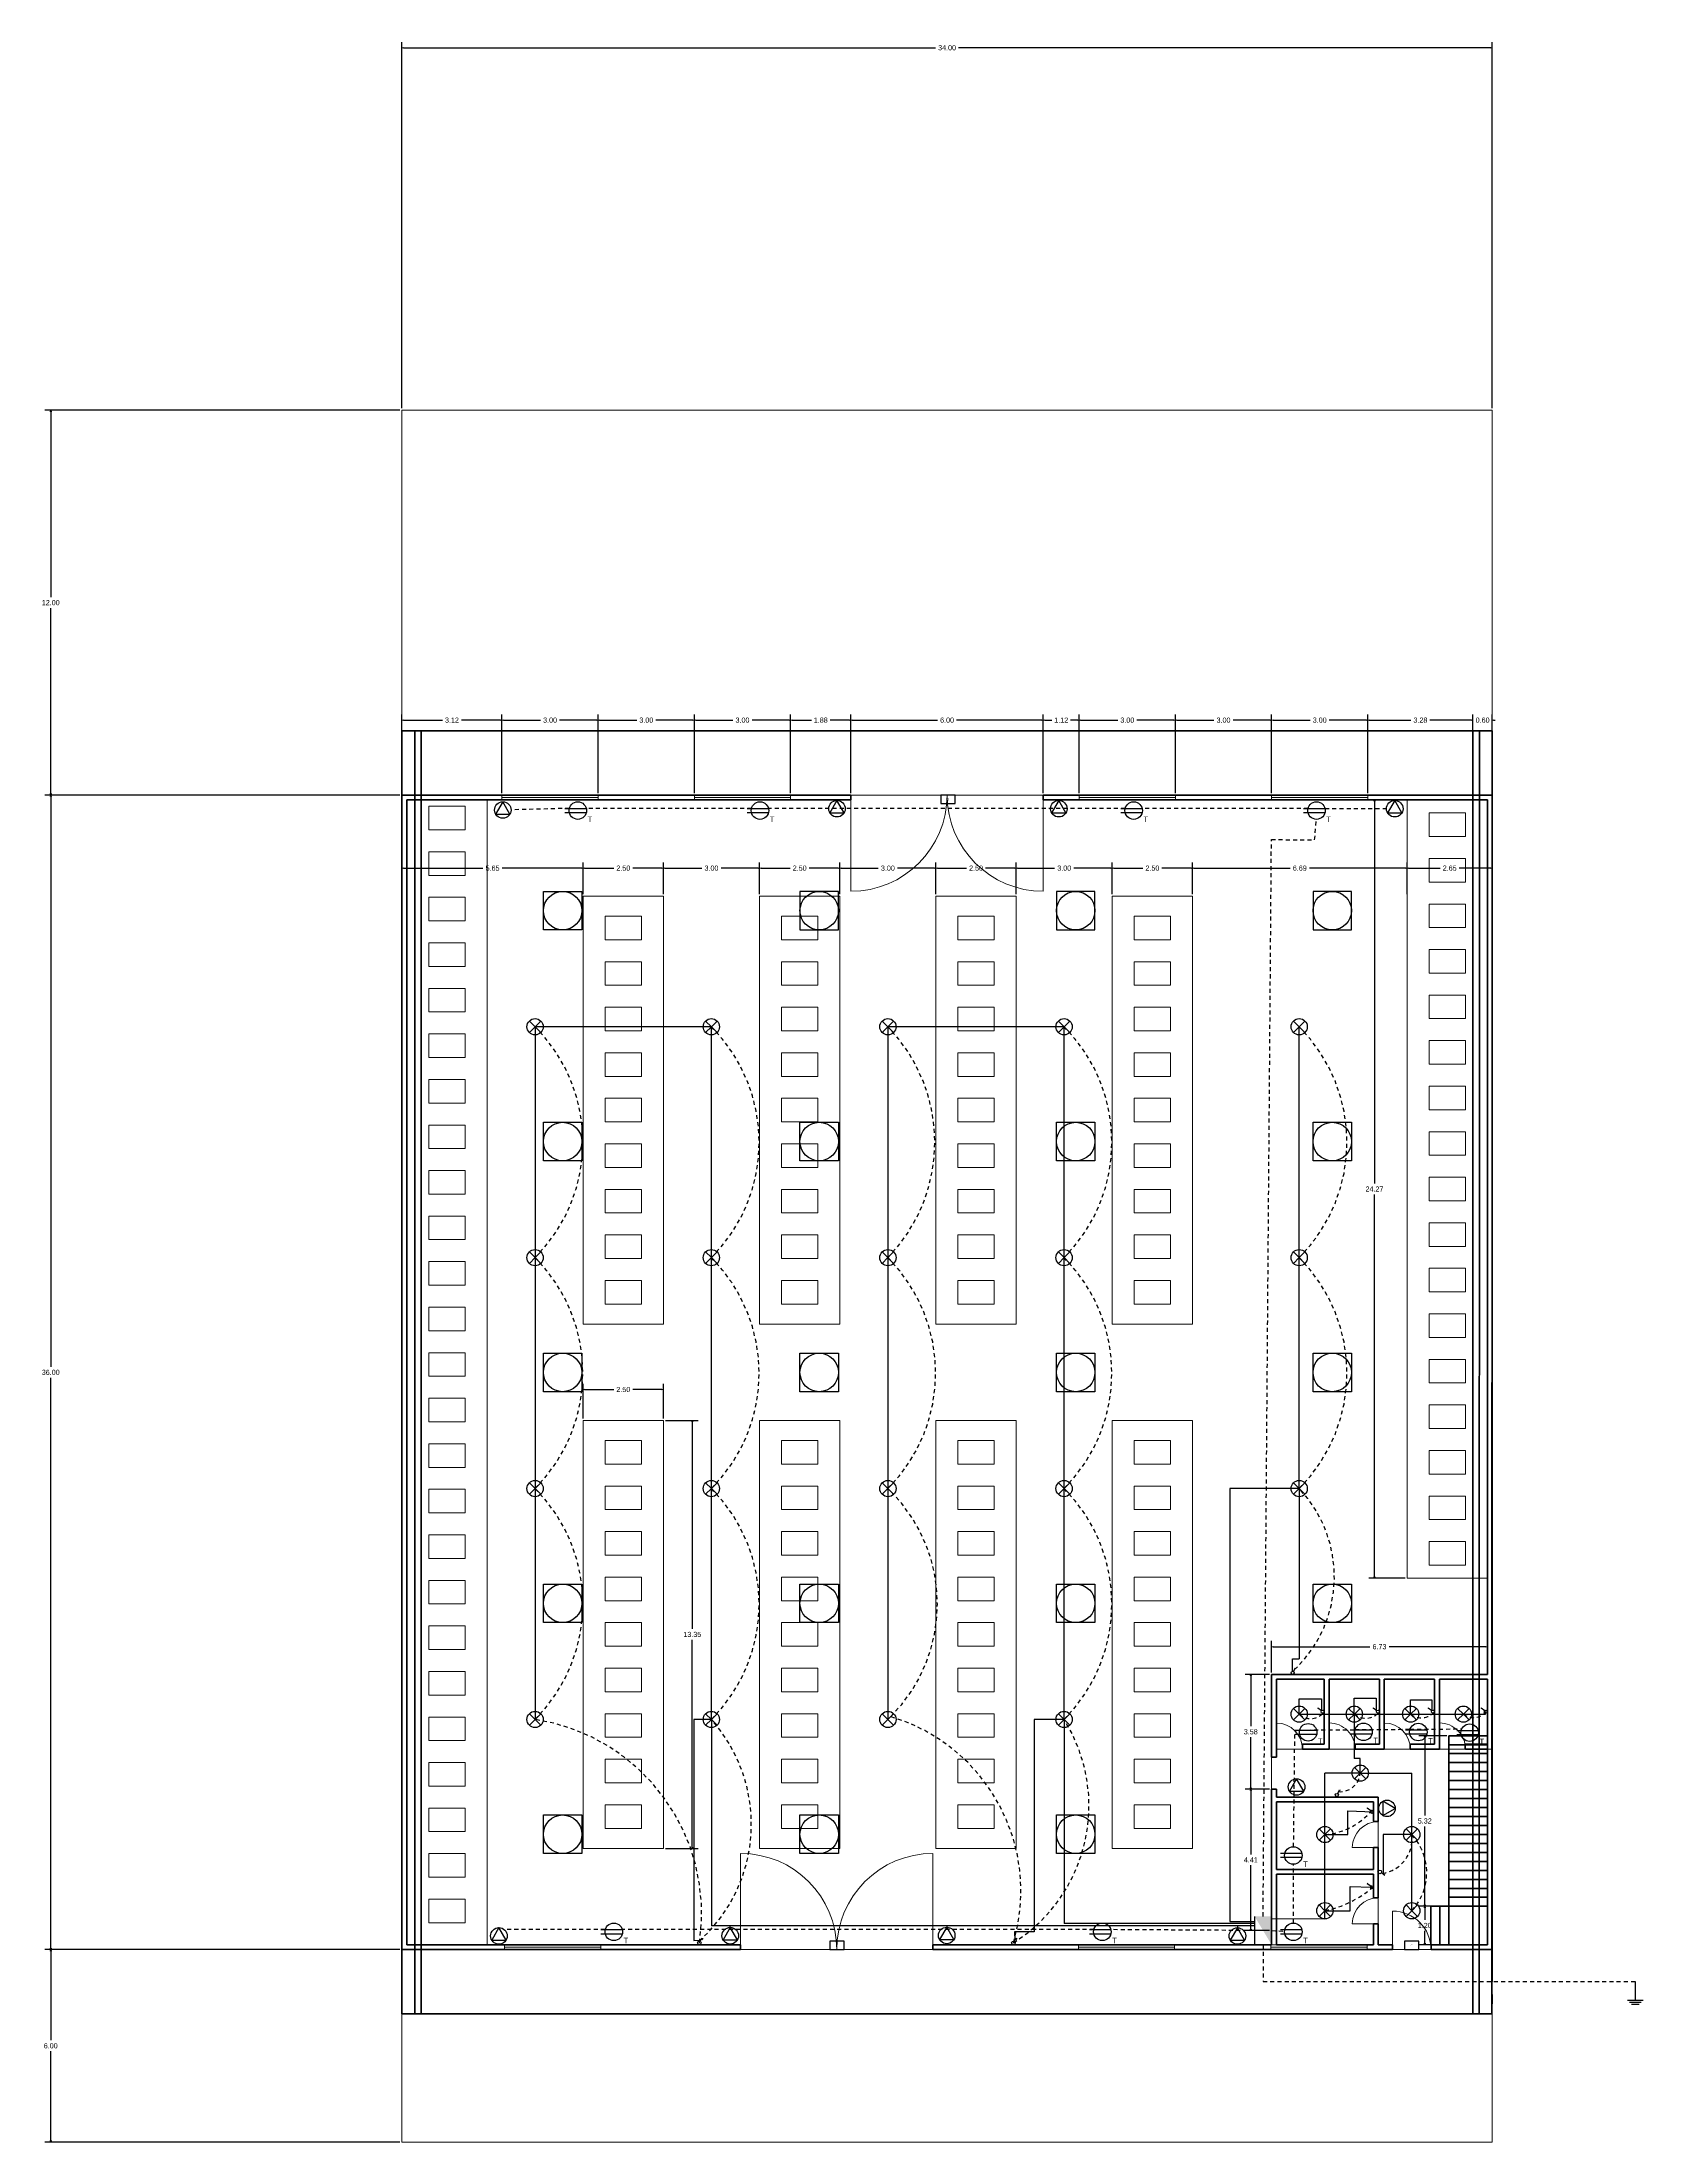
# Model space of a CAD drawing. Header units: metres. Extents: x -1 to 720, y -8 to 179.
# Drawn here: x 559 to 608.9, y 100 to 165.5 of the extents above; entities that cross this region are included whole.
import ezdxf

# ---------------------------------------------------------------- set-up
doc = ezdxf.new("R2010")
doc.units = ezdxf.units.M
doc.header["$PDMODE"] = 34
doc.linetypes.add('HIDDEN2', pattern=[0.1875, 0.125, -0.0625])
for name, color, linetype in [('0-ANOTATION', 7, 'Continuous'), ('0-Dimension', 9, 'Continuous'), ('E-AUXL', 7, 'Continuous'), ('S-PLAT', 7, 'Continuous')]:
    doc.layers.add(name, color=color, linetype=linetype)
for name, color, linetype, lineweight in [('A-AREA', 7, 'Continuous', 5), ('A-DOOR', 251, 'Continuous', 18), ('A-EQPM', 46, 'Continuous', 18), ('A-FLOR-LEVL', 145, 'Continuous', 18), ('A-FURN', 46, 'Continuous', 18), ('A-GLAZ', 2, 'Continuous', 18), ('A-ROOF', 226, 'Continuous', 53), ('A-WALL', 7, 'Continuous', 60), ('C-WALL', 7, 'Continuous', 60), ('S-BEAM', 1, 'Continuous', 50), ('S-STRS', 4, 'Continuous', 40), ('S-WALL', 7, 'Continuous', 60)]:
    doc.layers.add(name, color=color, linetype=linetype, lineweight=lineweight)
doc.styles.get("Standard").update_dxf_attribs({"font": 'arial.ttf'})
doc.dimstyles.new('DAPC Standard', dxfattribs={"dimtxt": 0.3, "dimasz": 0.18, "dimexe": 0.18, "dimexo": 0.0625, "dimgap": 0.09, "dimtad": 0, "dimtih": 1, "dimtoh": 1, "dimzin": 0, "dimdsep": 46, "dimtxsty": 'Standard', "dimblk": 'CLOSEDBLANK', "dimcen": 0.09, "dimazin": 0, "dimtfac": 1, "dimtofl": 0, "dimtmove": 0, "dimatfit": 3, "dimfxl": 1, "dimtolj": 1, "dimtzin": 0, "dimarcsym": 0})

# ---------------------------------------------------------------- blocks, each defined once
blk = doc.blocks.new('*U85')
at = {"layer": 'A-FURN'}
for points in [[(-1.25, 14.849), (1.25, 14.849), (1.25, 1.5), (-1.25, 1.5)], [(-1.25, -1.5), (1.25, -1.5), (1.25, -14.849), (-1.25, -14.849)]]:
    blk.add_lwpolyline(points, close=True, dxfattribs=at)
blk = doc.blocks.new('*U86')
at = {"layer": 'A-FURN', "color": 0, "linetype": 'ByBlock', "lineweight": -2, "transparency": 16777216}
for p in [(0, 0), (5.5, 0), (11, 0), (16.5, 0)]:
    blk.add_blockref('*U85', p, dxfattribs=at)
blk = doc.blocks.new('*U66')
at = {"layer": 'A-EQPM'}
blk.add_lwpolyline([(-0.565, 0.3675), (0.565, 0.3675), (0.565, -0.3675), (-0.565, -0.3675)], close=True, dxfattribs=at)
blk = doc.blocks.new('*U67')
at = {"layer": 'A-EQPM', "color": 0, "linetype": 'ByBlock', "lineweight": -2, "transparency": 16777216}
for p in [(0, 34.08), (0, 32.66), (0, 31.24), (0, 29.82), (0, 28.4), (0, 26.98), (0, 25.56), (0, 24.14), (0, 22.72), (0, 21.3), (0, 19.88), (0, 18.46), (0, 17.04), (0, 15.62), (0, 14.2), (0, 12.78), (0, 11.36), (0, 9.94), (0, 8.52), (0, 7.1), (0, 5.68), (0, 4.26), (0, 2.84), (0, 1.42), (0, 0)]:
    blk.add_blockref('*U66', p, dxfattribs=at)
blk = doc.blocks.new('*U68')
at = {"layer": 'A-EQPM'}
blk.add_lwpolyline([(-0.565, -0.3675), (0.565, -0.3675), (0.565, 0.3675), (-0.565, 0.3675)], close=True, dxfattribs=at)
blk = doc.blocks.new('*U69')
at = {"layer": 'A-EQPM', "color": 0, "linetype": 'ByBlock', "lineweight": -2, "transparency": 16777216}
for p in [(0, 11.36), (0, 9.94), (0, 8.52), (0, 7.1), (0, 5.68), (0, 4.26), (0, 2.84), (0, 1.42), (0, 0)]:
    blk.add_blockref('*U68', p, dxfattribs=at)
blk = doc.blocks.new('*U70')
at = {"layer": 'A-EQPM'}
blk.add_lwpolyline([(-0.565, -0.3675), (0.565, -0.3675), (0.565, 0.3675), (-0.565, 0.3675)], close=True, dxfattribs=at)
blk = doc.blocks.new('*U71')
at = {"layer": 'A-EQPM', "color": 0, "linetype": 'ByBlock', "lineweight": -2, "transparency": 16777216}
for p in [(0, 11.36), (0, 9.94), (0, 8.52), (0, 7.1), (0, 5.68), (0, 4.26), (0, 2.84), (0, 1.42), (0, 0)]:
    blk.add_blockref('*U70', p, dxfattribs=at)
blk = doc.blocks.new('*U72')
at = {"layer": 'A-EQPM'}
blk.add_lwpolyline([(-0.565, -0.3675), (0.565, -0.3675), (0.565, 0.3675), (-0.565, 0.3675)], close=True, dxfattribs=at)
blk = doc.blocks.new('*U87')
at = {"layer": 'A-EQPM', "color": 0, "linetype": 'ByBlock', "lineweight": -2, "transparency": 16777216}
for p in [(0, 11.36), (0, 9.94), (0, 8.52), (0, 7.1), (0, 5.68), (0, 4.26), (0, 2.84), (0, 1.42), (0, 0)]:
    blk.add_blockref('*U72', p, dxfattribs=at)
blk = doc.blocks.new('*U73')
at = {"layer": 'A-EQPM'}
blk.add_lwpolyline([(-0.565, -0.3675), (0.565, -0.3675), (0.565, 0.3675), (-0.565, 0.3675)], close=True, dxfattribs=at)
blk = doc.blocks.new('*U74')
at = {"layer": 'A-EQPM', "color": 0, "linetype": 'ByBlock', "lineweight": -2, "transparency": 16777216}
for p in [(0, 11.36), (0, 9.94), (0, 8.52), (0, 7.1), (0, 5.68), (0, 4.26), (0, 2.84), (0, 1.42), (0, 0)]:
    blk.add_blockref('*U73', p, dxfattribs=at)
blk = doc.blocks.new('*U75')
at = {"layer": 'A-EQPM'}
blk.add_lwpolyline([(-0.565, -0.3675), (0.565, -0.3675), (0.565, 0.3675), (-0.565, 0.3675)], close=True, dxfattribs=at)
blk = doc.blocks.new('*U76')
at = {"layer": 'A-EQPM', "color": 0, "linetype": 'ByBlock', "lineweight": -2, "transparency": 16777216}
for p in [(0, 11.36), (0, 9.94), (0, 8.52), (0, 7.1), (0, 5.68), (0, 4.26), (0, 2.84), (0, 1.42), (0, 0)]:
    blk.add_blockref('*U75', p, dxfattribs=at)
blk = doc.blocks.new('*U77')
at = {"layer": 'A-EQPM'}
blk.add_lwpolyline([(-0.565, -0.3675), (0.565, -0.3675), (0.565, 0.3675), (-0.565, 0.3675)], close=True, dxfattribs=at)
blk = doc.blocks.new('*U78')
at = {"layer": 'A-EQPM', "color": 0, "linetype": 'ByBlock', "lineweight": -2, "transparency": 16777216}
for p in [(0, 11.36), (0, 9.94), (0, 8.52), (0, 7.1), (0, 5.68), (0, 4.26), (0, 2.84), (0, 1.42), (0, 0)]:
    blk.add_blockref('*U77', p, dxfattribs=at)
blk = doc.blocks.new('*U79')
at = {"layer": 'A-EQPM'}
blk.add_lwpolyline([(-0.565, -0.3675), (0.565, -0.3675), (0.565, 0.3675), (-0.565, 0.3675)], close=True, dxfattribs=at)
blk = doc.blocks.new('*U80')
at = {"layer": 'A-EQPM', "color": 0, "linetype": 'ByBlock', "lineweight": -2, "transparency": 16777216}
for p in [(0, 11.36), (0, 9.94), (0, 8.52), (0, 7.1), (0, 5.68), (0, 4.26), (0, 2.84), (0, 1.42), (0, 0)]:
    blk.add_blockref('*U79', p, dxfattribs=at)
blk = doc.blocks.new('*U81')
at = {"layer": 'A-EQPM'}
blk.add_lwpolyline([(-0.565, -0.3675), (0.565, -0.3675), (0.565, 0.3675), (-0.565, 0.3675)], close=True, dxfattribs=at)
blk = doc.blocks.new('*U82')
at = {"layer": 'A-EQPM', "color": 0, "linetype": 'ByBlock', "lineweight": -2, "transparency": 16777216}
for p in [(0, 11.36), (0, 9.94), (0, 8.52), (0, 7.1), (0, 5.68), (0, 4.26), (0, 2.84), (0, 1.42), (0, 0)]:
    blk.add_blockref('*U81', p, dxfattribs=at)
blk = doc.blocks.new('*U83')
at = {"layer": 'A-EQPM'}
blk.add_lwpolyline([(-0.565, -0.3675), (0.565, -0.3675), (0.565, 0.3675), (-0.565, 0.3675)], close=True, dxfattribs=at)
blk = doc.blocks.new('*U84')
at = {"layer": 'A-EQPM', "color": 0, "linetype": 'ByBlock', "lineweight": -2, "transparency": 16777216}
for p in [(0, 22.72), (0, 21.3), (0, 19.88), (0, 18.46), (0, 17.04), (0, 15.62), (0, 14.2), (0, 12.78), (0, 11.36), (0, 9.94), (0, 8.52), (0, 7.1), (0, 5.68), (0, 4.26), (0, 2.84), (0, 1.42), (0, 0)]:
    blk.add_blockref('*U83', p, dxfattribs=at)
blk = doc.blocks.new('RETIE-Lampara')
for points in [[(21.81, -2.47), (19.33, 0), (16.85, 2.47)], [(16.85, -2.47), (19.33, 0), (21.81, 2.47)]]:
    blk.add_lwpolyline(points)
blk.add_circle((19.33, 0), 3.5)
blk = doc.blocks.new('RETIE-Toma corriente monofásico')
for p, q in [((-5.87, 1), (3.87, 1)), ((-3.87, -1), (-5.87, -1)), ((3.87, -1), (-3.87, -1))]:
    blk.add_line(p, q)
blk.add_circle((0, 0), 4)
at = {"insert": (4.47, -2.71), "char_height": 2.5, "attachment_point": 1}
blk.add_mtext_dynamic_manual_height_columns('T', width=1.9041, gutter_width=12.5, heights=[0], dxfattribs=at)
blk = doc.blocks.new('RETIE-Tablero de distribucion')
for p, q in [((0, 0), (20, 0)), ((20, 0), (20, 12))]:
    blk.add_line(p, q)
blk.add_solid([(0, 0), (0, 12), (20, 12)])
blk = doc.blocks.new('RETIE- Interruptor unipolar con tiempo de cierre')
for p, q in [((9, 23), (30, 54)), ((30, 54), (35, 49))]:
    blk.add_line(p, q)
blk.add_circle((0, 13), 13.4)
blk = doc.blocks.new('RETIE - Interruptor bipolar')
for p, q in [((20, 86), (35, 112)), ((35, 112), (65, 164)), ((50, 138), (76, 123)), ((65, 164), (91, 149))]:
    blk.add_line(p, q)
blk.add_circle((0, 45), 45)
blk = doc.blocks.new('RETIE- Tierra')
for p, q in [((0, 85.4), (0, 14.6)), ((-29.3, 14.6), (29.3, 14.6)), ((-22, 7.3), (22, 7.3)), ((-14.6, 0), (14.6, 0))]:
    blk.add_line(p, q)
blk = doc.blocks.new('_ClosedBlank')
at = {"color": 0, "linetype": 'ByBlock', "lineweight": -2}
for p, q in [((-1, 0.2), (0, 0)), ((-1, 0.2), (-1, -0.2)), ((0, 0), (-1, -0.2))]:
    blk.add_line(p, q, dxfattribs=at)
blk = doc.blocks.new('*D324')
at = {"layer": '0-Dimension', "color": 0, "lineweight": -2, "transparency": 16777216}
for p, q in [((570.185, 154.083), (570.185, 165.503)), ((570.23, 165.323), (586.825, 165.323)), ((604.14, 165.323), (587.545, 165.323)), ((604.185, 154.083), (604.185, 165.503))]:
    blk.add_line(p, q, dxfattribs=at)
at = {"layer": 'Defpoints', "color": 0, "transparency": 16777216}
for p in [(604.185, 165.323), (570.185, 154.02), (604.185, 154.02)]:
    blk.add_point(p, dxfattribs=at)
at = {"layer": '0-Dimension', "color": 0, "lineweight": -2, "transparency": 16777216, "xscale": 0.045, "yscale": 0.045, "zscale": 0.045, "rotation": 180}
blk.add_blockref('_ClosedBlank', (570.185, 165.323), dxfattribs=at)
at = {"layer": '0-Dimension', "color": 0, "lineweight": -2, "transparency": 16777216, "xscale": 0.045, "yscale": 0.045, "zscale": 0.045}
blk.add_blockref('_ClosedBlank', (604.185, 165.323), dxfattribs=at)
at = {"layer": '0-Dimension', "color": 0, "transparency": 16777216, "insert": (587.185, 165.323), "char_height": 0.16, "attachment_point": 5}
blk.add_mtext('\\A1;34.00', dxfattribs=at)
blk = doc.blocks.new('*D325')
at = {"layer": '0-Dimension', "color": 0, "lineweight": -2, "transparency": 16777216}
for p, q in [((570.123, 106.02), (559.053, 106.02)), ((559.233, 105.975), (559.233, 103.192)), ((559.233, 100.065), (559.233, 102.849)), ((570.123, 100.02), (559.053, 100.02))]:
    blk.add_line(p, q, dxfattribs=at)
at = {"layer": 'Defpoints', "color": 0, "transparency": 16777216}
for p in [(559.233, 106.02), (570.185, 106.02), (570.185, 100.02)]:
    blk.add_point(p, dxfattribs=at)
at = {"layer": '0-Dimension', "color": 0, "lineweight": -2, "transparency": 16777216, "xscale": 0.045, "yscale": 0.045, "zscale": 0.045}
for p, rotation in [((559.233, 106.02), 90), ((559.233, 100.02), 270)]:
    blk.add_blockref('_ClosedBlank', p, dxfattribs=dict(at, rotation=rotation))
at = {"layer": '0-Dimension', "color": 0, "transparency": 16777216, "insert": (559.233, 103.02), "char_height": 0.16, "attachment_point": 5}
blk.add_mtext('\\A1;6.00', dxfattribs=at)
blk = doc.blocks.new('*D326')
at = {"layer": '0-Dimension', "color": 0, "lineweight": -2, "transparency": 16777216}
for p, q in [((570.123, 142.02), (559.053, 142.02)), ((559.233, 141.975), (559.233, 124.192)), ((559.233, 106.065), (559.233, 123.849)), ((570.123, 106.02), (559.053, 106.02))]:
    blk.add_line(p, q, dxfattribs=at)
at = {"layer": 'Defpoints', "color": 0, "transparency": 16777216}
for p in [(559.233, 142.02), (570.185, 142.02), (570.185, 106.02)]:
    blk.add_point(p, dxfattribs=at)
at = {"layer": '0-Dimension', "color": 0, "lineweight": -2, "transparency": 16777216, "xscale": 0.045, "yscale": 0.045, "zscale": 0.045}
for p, rotation in [((559.233, 142.02), 90), ((559.233, 106.02), 270)]:
    blk.add_blockref('_ClosedBlank', p, dxfattribs=dict(at, rotation=rotation))
at = {"layer": '0-Dimension', "color": 0, "transparency": 16777216, "insert": (559.233, 124.02), "char_height": 0.16, "attachment_point": 5}
blk.add_mtext('\\A1;36.00', dxfattribs=at)
blk = doc.blocks.new('*D327')
at = {"layer": '0-Dimension', "color": 0, "lineweight": -2, "transparency": 16777216}
for p, q in [((570.123, 154.02), (559.053, 154.02)), ((559.233, 153.975), (559.233, 148.192)), ((559.233, 142.065), (559.233, 147.849)), ((570.123, 142.02), (559.053, 142.02))]:
    blk.add_line(p, q, dxfattribs=at)
at = {"layer": 'Defpoints', "color": 0, "transparency": 16777216}
for p in [(559.233, 154.02), (570.185, 154.02), (570.185, 142.02)]:
    blk.add_point(p, dxfattribs=at)
at = {"layer": '0-Dimension', "color": 0, "lineweight": -2, "transparency": 16777216, "xscale": 0.045, "yscale": 0.045, "zscale": 0.045}
for p, rotation in [((559.233, 154.02), 90), ((559.233, 142.02), 270)]:
    blk.add_blockref('_ClosedBlank', p, dxfattribs=dict(at, rotation=rotation))
at = {"layer": '0-Dimension', "color": 0, "transparency": 16777216, "insert": (559.233, 148.02), "char_height": 0.16, "attachment_point": 5}
blk.add_mtext('\\A1;12.00', dxfattribs=at)
blk = doc.blocks.new('*D328')
at = {"layer": '0-Dimension', "color": 0, "lineweight": -2, "transparency": 16777216}
for p, q in [((570.185, 142.083), (570.185, 144.537)), ((570.23, 144.357), (571.448, 144.357)), ((573.26, 144.357), (572.042, 144.357)), ((573.305, 142.083), (573.305, 144.537))]:
    blk.add_line(p, q, dxfattribs=at)
at = {"layer": 'Defpoints', "color": 0, "transparency": 16777216}
for p in [(573.305, 144.357), (570.185, 142.02), (573.305, 142.02)]:
    blk.add_point(p, dxfattribs=at)
at = {"layer": '0-Dimension', "color": 0, "lineweight": -2, "transparency": 16777216, "xscale": 0.045, "yscale": 0.045, "zscale": 0.045, "rotation": 180}
blk.add_blockref('_ClosedBlank', (570.185, 144.357), dxfattribs=at)
at = {"layer": '0-Dimension', "color": 0, "lineweight": -2, "transparency": 16777216, "xscale": 0.045, "yscale": 0.045, "zscale": 0.045}
blk.add_blockref('_ClosedBlank', (573.305, 144.357), dxfattribs=at)
at = {"layer": '0-Dimension', "color": 0, "transparency": 16777216, "insert": (571.745, 144.357), "char_height": 0.16, "attachment_point": 5}
blk.add_mtext('\\A1;3.12', dxfattribs=at)
blk = doc.blocks.new('*D329')
at = {"layer": '0-Dimension', "color": 0, "lineweight": -2, "transparency": 16777216}
for p, q in [((573.305, 142.083), (573.305, 144.537)), ((573.35, 144.357), (574.508, 144.357)), ((576.26, 144.357), (575.103, 144.357)), ((576.305, 142.083), (576.305, 144.537))]:
    blk.add_line(p, q, dxfattribs=at)
at = {"layer": 'Defpoints', "color": 0, "transparency": 16777216}
for p in [(576.305, 144.357), (573.305, 142.02), (576.305, 142.02)]:
    blk.add_point(p, dxfattribs=at)
at = {"layer": '0-Dimension', "color": 0, "lineweight": -2, "transparency": 16777216, "xscale": 0.045, "yscale": 0.045, "zscale": 0.045, "rotation": 180}
blk.add_blockref('_ClosedBlank', (573.305, 144.357), dxfattribs=at)
at = {"layer": '0-Dimension', "color": 0, "lineweight": -2, "transparency": 16777216, "xscale": 0.045, "yscale": 0.045, "zscale": 0.045}
blk.add_blockref('_ClosedBlank', (576.305, 144.357), dxfattribs=at)
at = {"layer": '0-Dimension', "color": 0, "transparency": 16777216, "insert": (574.805, 144.357), "char_height": 0.16, "attachment_point": 5}
blk.add_mtext('\\A1;3.00', dxfattribs=at)
blk = doc.blocks.new('*D330')
at = {"layer": '0-Dimension', "color": 0, "lineweight": -2, "transparency": 16777216}
for p, q in [((576.305, 142.083), (576.305, 144.537)), ((576.35, 144.357), (577.508, 144.357)), ((579.26, 144.357), (578.103, 144.357)), ((579.305, 142.083), (579.305, 144.537))]:
    blk.add_line(p, q, dxfattribs=at)
at = {"layer": 'Defpoints', "color": 0, "transparency": 16777216}
for p in [(579.305, 144.357), (576.305, 142.02), (579.305, 142.02)]:
    blk.add_point(p, dxfattribs=at)
at = {"layer": '0-Dimension', "color": 0, "lineweight": -2, "transparency": 16777216, "xscale": 0.045, "yscale": 0.045, "zscale": 0.045, "rotation": 180}
blk.add_blockref('_ClosedBlank', (576.305, 144.357), dxfattribs=at)
at = {"layer": '0-Dimension', "color": 0, "lineweight": -2, "transparency": 16777216, "xscale": 0.045, "yscale": 0.045, "zscale": 0.045}
blk.add_blockref('_ClosedBlank', (579.305, 144.357), dxfattribs=at)
at = {"layer": '0-Dimension', "color": 0, "transparency": 16777216, "insert": (577.805, 144.357), "char_height": 0.16, "attachment_point": 5}
blk.add_mtext('\\A1;3.00', dxfattribs=at)
blk = doc.blocks.new('*D331')
at = {"layer": '0-Dimension', "color": 0, "lineweight": -2, "transparency": 16777216}
for p, q in [((579.305, 142.083), (579.305, 144.537)), ((579.35, 144.357), (580.508, 144.357)), ((582.26, 144.357), (581.103, 144.357)), ((582.305, 142.083), (582.305, 144.537))]:
    blk.add_line(p, q, dxfattribs=at)
at = {"layer": 'Defpoints', "color": 0, "transparency": 16777216}
for p in [(582.305, 144.357), (579.305, 142.02), (582.305, 142.02)]:
    blk.add_point(p, dxfattribs=at)
at = {"layer": '0-Dimension', "color": 0, "lineweight": -2, "transparency": 16777216, "xscale": 0.045, "yscale": 0.045, "zscale": 0.045, "rotation": 180}
blk.add_blockref('_ClosedBlank', (579.305, 144.357), dxfattribs=at)
at = {"layer": '0-Dimension', "color": 0, "lineweight": -2, "transparency": 16777216, "xscale": 0.045, "yscale": 0.045, "zscale": 0.045}
blk.add_blockref('_ClosedBlank', (582.305, 144.357), dxfattribs=at)
at = {"layer": '0-Dimension', "color": 0, "transparency": 16777216, "insert": (580.805, 144.357), "char_height": 0.16, "attachment_point": 5}
blk.add_mtext('\\A1;3.00', dxfattribs=at)
blk = doc.blocks.new('*D332')
at = {"layer": '0-Dimension', "color": 0, "lineweight": -2, "transparency": 16777216}
for p, q in [((582.305, 142.083), (582.305, 144.537)), ((582.35, 144.357), (582.955, 144.357)), ((584.14, 144.357), (583.536, 144.357)), ((584.185, 142.083), (584.185, 144.537))]:
    blk.add_line(p, q, dxfattribs=at)
at = {"layer": 'Defpoints', "color": 0, "transparency": 16777216}
for p in [(584.185, 144.357), (582.305, 142.02), (584.185, 142.02)]:
    blk.add_point(p, dxfattribs=at)
at = {"layer": '0-Dimension', "color": 0, "lineweight": -2, "transparency": 16777216, "xscale": 0.045, "yscale": 0.045, "zscale": 0.045, "rotation": 180}
blk.add_blockref('_ClosedBlank', (582.305, 144.357), dxfattribs=at)
at = {"layer": '0-Dimension', "color": 0, "lineweight": -2, "transparency": 16777216, "xscale": 0.045, "yscale": 0.045, "zscale": 0.045}
blk.add_blockref('_ClosedBlank', (584.185, 144.357), dxfattribs=at)
at = {"layer": '0-Dimension', "color": 0, "transparency": 16777216, "insert": (583.245, 144.357), "char_height": 0.16, "attachment_point": 5}
blk.add_mtext('\\A1;1.88', dxfattribs=at)
blk = doc.blocks.new('*D333')
at = {"layer": '0-Dimension', "color": 0, "lineweight": -2, "transparency": 16777216}
for p, q in [((584.185, 142.083), (584.185, 144.537)), ((584.23, 144.357), (586.887, 144.357)), ((590.14, 144.357), (587.483, 144.357)), ((590.185, 142.083), (590.185, 144.537))]:
    blk.add_line(p, q, dxfattribs=at)
at = {"layer": 'Defpoints', "color": 0, "transparency": 16777216}
for p in [(590.185, 144.357), (584.185, 142.02), (590.185, 142.02)]:
    blk.add_point(p, dxfattribs=at)
at = {"layer": '0-Dimension', "color": 0, "lineweight": -2, "transparency": 16777216, "xscale": 0.045, "yscale": 0.045, "zscale": 0.045, "rotation": 180}
blk.add_blockref('_ClosedBlank', (584.185, 144.357), dxfattribs=at)
at = {"layer": '0-Dimension', "color": 0, "lineweight": -2, "transparency": 16777216, "xscale": 0.045, "yscale": 0.045, "zscale": 0.045}
blk.add_blockref('_ClosedBlank', (590.185, 144.357), dxfattribs=at)
at = {"layer": '0-Dimension', "color": 0, "transparency": 16777216, "insert": (587.185, 144.357), "char_height": 0.16, "attachment_point": 5}
blk.add_mtext('\\A1;6.00', dxfattribs=at)
blk = doc.blocks.new('*D334')
at = {"layer": '0-Dimension', "color": 0, "lineweight": -2, "transparency": 16777216}
for p, q in [((590.185, 142.083), (590.185, 144.537)), ((590.23, 144.357), (590.456, 144.357)), ((591.26, 144.357), (591.035, 144.357)), ((591.305, 142.083), (591.305, 144.537))]:
    blk.add_line(p, q, dxfattribs=at)
at = {"layer": 'Defpoints', "color": 0, "transparency": 16777216}
for p in [(591.305, 144.357), (590.185, 142.02), (591.305, 142.02)]:
    blk.add_point(p, dxfattribs=at)
at = {"layer": '0-Dimension', "color": 0, "lineweight": -2, "transparency": 16777216, "xscale": 0.045, "yscale": 0.045, "zscale": 0.045, "rotation": 180}
blk.add_blockref('_ClosedBlank', (590.185, 144.357), dxfattribs=at)
at = {"layer": '0-Dimension', "color": 0, "lineweight": -2, "transparency": 16777216, "xscale": 0.045, "yscale": 0.045, "zscale": 0.045}
blk.add_blockref('_ClosedBlank', (591.305, 144.357), dxfattribs=at)
at = {"layer": '0-Dimension', "color": 0, "transparency": 16777216, "insert": (590.745, 144.357), "char_height": 0.16, "attachment_point": 5}
blk.add_mtext('\\A1;1.12', dxfattribs=at)
blk = doc.blocks.new('*D335')
at = {"layer": '0-Dimension', "color": 0, "lineweight": -2, "transparency": 16777216}
for p, q in [((591.305, 142.083), (591.305, 144.537)), ((591.35, 144.357), (592.508, 144.357)), ((594.26, 144.357), (593.103, 144.357)), ((594.305, 142.083), (594.305, 144.537))]:
    blk.add_line(p, q, dxfattribs=at)
at = {"layer": 'Defpoints', "color": 0, "transparency": 16777216}
for p in [(594.305, 144.357), (591.305, 142.02), (594.305, 142.02)]:
    blk.add_point(p, dxfattribs=at)
at = {"layer": '0-Dimension', "color": 0, "lineweight": -2, "transparency": 16777216, "xscale": 0.045, "yscale": 0.045, "zscale": 0.045, "rotation": 180}
blk.add_blockref('_ClosedBlank', (591.305, 144.357), dxfattribs=at)
at = {"layer": '0-Dimension', "color": 0, "lineweight": -2, "transparency": 16777216, "xscale": 0.045, "yscale": 0.045, "zscale": 0.045}
blk.add_blockref('_ClosedBlank', (594.305, 144.357), dxfattribs=at)
at = {"layer": '0-Dimension', "color": 0, "transparency": 16777216, "insert": (592.805, 144.357), "char_height": 0.16, "attachment_point": 5}
blk.add_mtext('\\A1;3.00', dxfattribs=at)
blk = doc.blocks.new('*D336')
at = {"layer": '0-Dimension', "color": 0, "lineweight": -2, "transparency": 16777216}
for p, q in [((594.305, 142.083), (594.305, 144.537)), ((594.35, 144.357), (595.508, 144.357)), ((597.26, 144.357), (596.103, 144.357)), ((597.305, 142.083), (597.305, 144.537))]:
    blk.add_line(p, q, dxfattribs=at)
at = {"layer": 'Defpoints', "color": 0, "transparency": 16777216}
for p in [(597.305, 144.357), (594.305, 142.02), (597.305, 142.02)]:
    blk.add_point(p, dxfattribs=at)
at = {"layer": '0-Dimension', "color": 0, "lineweight": -2, "transparency": 16777216, "xscale": 0.045, "yscale": 0.045, "zscale": 0.045, "rotation": 180}
blk.add_blockref('_ClosedBlank', (594.305, 144.357), dxfattribs=at)
at = {"layer": '0-Dimension', "color": 0, "lineweight": -2, "transparency": 16777216, "xscale": 0.045, "yscale": 0.045, "zscale": 0.045}
blk.add_blockref('_ClosedBlank', (597.305, 144.357), dxfattribs=at)
at = {"layer": '0-Dimension', "color": 0, "transparency": 16777216, "insert": (595.805, 144.357), "char_height": 0.16, "attachment_point": 5}
blk.add_mtext('\\A1;3.00', dxfattribs=at)
blk = doc.blocks.new('*D337')
at = {"layer": '0-Dimension', "color": 0, "lineweight": -2, "transparency": 16777216}
for p, q in [((597.305, 142.083), (597.305, 144.537)), ((597.35, 144.357), (598.508, 144.357)), ((600.26, 144.357), (599.103, 144.357)), ((600.305, 142.083), (600.305, 144.537))]:
    blk.add_line(p, q, dxfattribs=at)
at = {"layer": 'Defpoints', "color": 0, "transparency": 16777216}
for p in [(600.305, 144.357), (597.305, 142.02), (600.305, 142.02)]:
    blk.add_point(p, dxfattribs=at)
at = {"layer": '0-Dimension', "color": 0, "lineweight": -2, "transparency": 16777216, "xscale": 0.045, "yscale": 0.045, "zscale": 0.045, "rotation": 180}
blk.add_blockref('_ClosedBlank', (597.305, 144.357), dxfattribs=at)
at = {"layer": '0-Dimension', "color": 0, "lineweight": -2, "transparency": 16777216, "xscale": 0.045, "yscale": 0.045, "zscale": 0.045}
blk.add_blockref('_ClosedBlank', (600.305, 144.357), dxfattribs=at)
at = {"layer": '0-Dimension', "color": 0, "transparency": 16777216, "insert": (598.805, 144.357), "char_height": 0.16, "attachment_point": 5}
blk.add_mtext('\\A1;3.00', dxfattribs=at)
blk = doc.blocks.new('*D338')
at = {"layer": '0-Dimension', "color": 0, "lineweight": -2, "transparency": 16777216}
for p, q in [((600.305, 142.083), (600.305, 144.537)), ((600.35, 144.357), (601.647, 144.357)), ((603.54, 144.357), (602.243, 144.357)), ((603.585, 142.083), (603.585, 144.537))]:
    blk.add_line(p, q, dxfattribs=at)
at = {"layer": 'Defpoints', "color": 0, "transparency": 16777216}
for p in [(603.585, 144.357), (600.305, 142.02), (603.585, 142.02)]:
    blk.add_point(p, dxfattribs=at)
at = {"layer": '0-Dimension', "color": 0, "lineweight": -2, "transparency": 16777216, "xscale": 0.045, "yscale": 0.045, "zscale": 0.045, "rotation": 180}
blk.add_blockref('_ClosedBlank', (600.305, 144.357), dxfattribs=at)
at = {"layer": '0-Dimension', "color": 0, "lineweight": -2, "transparency": 16777216, "xscale": 0.045, "yscale": 0.045, "zscale": 0.045}
blk.add_blockref('_ClosedBlank', (603.585, 144.357), dxfattribs=at)
at = {"layer": '0-Dimension', "color": 0, "transparency": 16777216, "insert": (601.945, 144.357), "char_height": 0.16, "attachment_point": 5}
blk.add_mtext('\\A1;3.28', dxfattribs=at)
blk = doc.blocks.new('*D339')
at = {"layer": '0-Dimension', "color": 0, "lineweight": -2, "transparency": 16777216}
for p, q in [((603.54, 144.357), (603.495, 144.357)), ((603.585, 142.083), (603.585, 144.537)), ((604.185, 142.083), (604.185, 144.537)), ((604.23, 144.357), (604.275, 144.357))]:
    blk.add_line(p, q, dxfattribs=at)
at = {"layer": 'Defpoints', "color": 0, "transparency": 16777216}
for p in [(604.185, 144.357), (603.585, 142.02), (604.185, 142.02)]:
    blk.add_point(p, dxfattribs=at)
at = {"layer": '0-Dimension', "color": 0, "lineweight": -2, "transparency": 16777216, "xscale": 0.045, "yscale": 0.045, "zscale": 0.045}
blk.add_blockref('_ClosedBlank', (603.585, 144.357), dxfattribs=at)
at = {"layer": '0-Dimension', "color": 0, "lineweight": -2, "transparency": 16777216, "xscale": 0.045, "yscale": 0.045, "zscale": 0.045, "rotation": 180}
blk.add_blockref('_ClosedBlank', (604.185, 144.357), dxfattribs=at)
at = {"layer": '0-Dimension', "color": 0, "transparency": 16777216, "insert": (603.885, 144.357), "char_height": 0.16, "attachment_point": 5}
blk.add_mtext('\\A1;0.60', dxfattribs=at)
blk = doc.blocks.new('*D340')
at = {"layer": '0-Dimension', "color": 0, "lineweight": -2, "transparency": 16777216}
for p, q in [((578.4, 122.522), (579.42, 122.522)), ((579.24, 122.477), (579.24, 116.019)), ((579.24, 109.218), (579.24, 115.675)), ((578.4, 109.173), (579.42, 109.173))]:
    blk.add_line(p, q, dxfattribs=at)
at = {"layer": 'Defpoints', "color": 0, "transparency": 16777216}
for p in [(578.338, 122.522), (579.24, 122.522), (578.338, 109.173)]:
    blk.add_point(p, dxfattribs=at)
at = {"layer": '0-Dimension', "color": 0, "lineweight": -2, "transparency": 16777216, "xscale": 0.045, "yscale": 0.045, "zscale": 0.045}
for p, rotation in [((579.24, 122.522), 90), ((579.24, 109.173), 270)]:
    blk.add_blockref('_ClosedBlank', p, dxfattribs=dict(at, rotation=rotation))
at = {"layer": '0-Dimension', "color": 0, "transparency": 16777216, "insert": (579.24, 115.847), "char_height": 0.16, "attachment_point": 5}
blk.add_mtext('\\A1;13.35', dxfattribs=at)
blk = doc.blocks.new('*D341')
at = {"layer": '0-Dimension', "color": 0, "lineweight": -2, "transparency": 16777216}
for p, q in [((575.838, 122.584), (575.838, 123.665)), ((575.883, 123.485), (576.789, 123.485)), ((578.293, 123.485), (577.387, 123.485)), ((578.338, 122.584), (578.338, 123.665))]:
    blk.add_line(p, q, dxfattribs=at)
at = {"layer": 'Defpoints', "color": 0, "transparency": 16777216}
for p in [(578.338, 123.485), (575.838, 122.522), (578.338, 122.522)]:
    blk.add_point(p, dxfattribs=at)
at = {"layer": '0-Dimension', "color": 0, "lineweight": -2, "transparency": 16777216, "xscale": 0.045, "yscale": 0.045, "zscale": 0.045, "rotation": 180}
blk.add_blockref('_ClosedBlank', (575.838, 123.485), dxfattribs=at)
at = {"layer": '0-Dimension', "color": 0, "lineweight": -2, "transparency": 16777216, "xscale": 0.045, "yscale": 0.045, "zscale": 0.045}
blk.add_blockref('_ClosedBlank', (578.338, 123.485), dxfattribs=at)
at = {"layer": '0-Dimension', "color": 0, "transparency": 16777216, "insert": (577.088, 123.485), "char_height": 0.16, "attachment_point": 5}
blk.add_mtext('\\A1;2.50', dxfattribs=at)
blk = doc.blocks.new('*D342')
at = {"layer": '0-Dimension', "color": 0, "lineweight": -2, "transparency": 16777216}
for p, q in [((601.47, 141.871), (600.333, 141.871)), ((600.513, 141.826), (600.513, 129.906)), ((600.513, 117.645), (600.513, 129.565)), ((601.47, 117.6), (600.333, 117.6))]:
    blk.add_line(p, q, dxfattribs=at)
at = {"layer": 'Defpoints', "color": 0, "transparency": 16777216}
for p in [(600.513, 141.871), (601.533, 141.871), (601.533, 117.6)]:
    blk.add_point(p, dxfattribs=at)
at = {"layer": '0-Dimension', "color": 0, "lineweight": -2, "transparency": 16777216, "xscale": 0.045, "yscale": 0.045, "zscale": 0.045}
for p, rotation in [((600.513, 141.871), 90), ((600.513, 117.6), 270)]:
    blk.add_blockref('_ClosedBlank', p, dxfattribs=dict(at, rotation=rotation))
at = {"layer": '0-Dimension', "color": 0, "transparency": 16777216, "insert": (600.513, 129.736), "char_height": 0.16, "attachment_point": 5}
blk.add_mtext('\\A1;24.27', dxfattribs=at)
blk = doc.blocks.new('*D343')
at = {"layer": '0-Dimension', "color": 0, "lineweight": -2, "transparency": 16777216}
for p, q in [((597.305, 114.663), (597.305, 115.644)), ((597.35, 115.464), (600.371, 115.464)), ((603.988, 115.464), (600.967, 115.464)), ((604.033, 114.663), (604.033, 115.644))]:
    blk.add_line(p, q, dxfattribs=at)
at = {"layer": 'Defpoints', "color": 0, "transparency": 16777216}
for p in [(604.033, 115.464), (597.305, 114.6), (604.033, 114.6)]:
    blk.add_point(p, dxfattribs=at)
at = {"layer": '0-Dimension', "color": 0, "lineweight": -2, "transparency": 16777216, "xscale": 0.045, "yscale": 0.045, "zscale": 0.045, "rotation": 180}
blk.add_blockref('_ClosedBlank', (597.305, 115.464), dxfattribs=at)
at = {"layer": '0-Dimension', "color": 0, "lineweight": -2, "transparency": 16777216, "xscale": 0.045, "yscale": 0.045, "zscale": 0.045}
blk.add_blockref('_ClosedBlank', (604.033, 115.464), dxfattribs=at)
at = {"layer": '0-Dimension', "color": 0, "transparency": 16777216, "insert": (600.669, 115.464), "char_height": 0.16, "attachment_point": 5}
blk.add_mtext('\\A1;6.73', dxfattribs=at)
blk = doc.blocks.new('*D346')
at = {"layer": '0-Dimension', "color": 0, "lineweight": -2, "transparency": 16777216}
for p, q in [((597.243, 111.022), (596.476, 111.022)), ((596.656, 110.977), (596.656, 108.989)), ((596.656, 106.66), (596.656, 108.648)), ((597.243, 106.615), (596.476, 106.615))]:
    blk.add_line(p, q, dxfattribs=at)
at = {"layer": 'Defpoints', "color": 0, "transparency": 16777216}
for p in [(596.656, 111.022), (597.305, 111.022), (597.305, 106.615)]:
    blk.add_point(p, dxfattribs=at)
at = {"layer": '0-Dimension', "color": 0, "lineweight": -2, "transparency": 16777216, "xscale": 0.045, "yscale": 0.045, "zscale": 0.045}
for p, rotation in [((596.656, 111.022), 90), ((596.656, 106.615), 270)]:
    blk.add_blockref('_ClosedBlank', p, dxfattribs=dict(at, rotation=rotation))
at = {"layer": '0-Dimension', "color": 0, "transparency": 16777216, "insert": (596.656, 108.818), "char_height": 0.16, "attachment_point": 5}
blk.add_mtext('\\A1;4.41', dxfattribs=at)
blk = doc.blocks.new('*D347')
at = {"layer": '0-Dimension', "color": 0, "lineweight": -2, "transparency": 16777216}
for p, q in [((597.243, 114.6), (596.476, 114.6)), ((596.656, 114.555), (596.656, 112.983)), ((596.656, 111.067), (596.656, 112.639)), ((597.243, 111.022), (596.476, 111.022))]:
    blk.add_line(p, q, dxfattribs=at)
at = {"layer": 'Defpoints', "color": 0, "transparency": 16777216}
for p in [(596.656, 114.6), (597.305, 114.6), (597.305, 111.022)]:
    blk.add_point(p, dxfattribs=at)
at = {"layer": '0-Dimension', "color": 0, "lineweight": -2, "transparency": 16777216, "xscale": 0.045, "yscale": 0.045, "zscale": 0.045}
for p, rotation in [((596.656, 114.6), 90), ((596.656, 111.022), 270)]:
    blk.add_blockref('_ClosedBlank', p, dxfattribs=dict(at, rotation=rotation))
at = {"layer": '0-Dimension', "color": 0, "transparency": 16777216, "insert": (596.656, 112.811), "char_height": 0.16, "attachment_point": 5}
blk.add_mtext('\\A1;3.58', dxfattribs=at)
blk = doc.blocks.new('*D348')
at = {"layer": '0-Dimension', "color": 0, "lineweight": -2, "transparency": 16777216}
for p, q in [((602.77, 112.69), (601.901, 112.69)), ((602.081, 112.645), (602.081, 110.202)), ((602.081, 107.415), (602.081, 109.859)), ((602.77, 107.37), (601.901, 107.37))]:
    blk.add_line(p, q, dxfattribs=at)
at = {"layer": 'Defpoints', "color": 0, "transparency": 16777216}
for p in [(602.833, 112.69), (602.081, 107.37), (602.833, 107.37)]:
    blk.add_point(p, dxfattribs=at)
at = {"layer": '0-Dimension', "color": 0, "lineweight": -2, "transparency": 16777216, "xscale": 0.045, "yscale": 0.045, "zscale": 0.045}
for p, rotation in [((602.081, 112.69), 90), ((602.081, 107.37), 270)]:
    blk.add_blockref('_ClosedBlank', p, dxfattribs=dict(at, rotation=rotation))
at = {"layer": '0-Dimension', "color": 0, "transparency": 16777216, "insert": (602.081, 110.03), "char_height": 0.16, "attachment_point": 5}
blk.add_mtext('\\A1;5.32', dxfattribs=at)
blk = doc.blocks.new('*D349')
at = {"layer": '0-Dimension', "color": 0, "lineweight": -2, "transparency": 16777216}
for p, q in [((602.77, 107.37), (601.901, 107.37)), ((602.081, 107.325), (602.081, 106.943)), ((602.77, 106.173), (601.901, 106.173)), ((602.081, 106.218), (602.081, 106.6))]:
    blk.add_line(p, q, dxfattribs=at)
at = {"layer": 'Defpoints', "color": 0, "transparency": 16777216}
for p in [(602.833, 107.37), (602.081, 106.173), (602.833, 106.173)]:
    blk.add_point(p, dxfattribs=at)
at = {"layer": '0-Dimension', "color": 0, "lineweight": -2, "transparency": 16777216, "xscale": 0.045, "yscale": 0.045, "zscale": 0.045}
for p, rotation in [((602.081, 107.37), 90), ((602.081, 106.173), 270)]:
    blk.add_blockref('_ClosedBlank', p, dxfattribs=dict(at, rotation=rotation))
at = {"layer": '0-Dimension', "color": 0, "transparency": 16777216, "insert": (602.081, 106.772), "char_height": 0.16, "attachment_point": 5}
blk.add_mtext('\\A1;1.20', dxfattribs=at)
blk = doc.blocks.new('*D350')
at = {"layer": '0-Dimension', "color": 0, "lineweight": -2, "transparency": 16777216}
for p, q in [((570.185, 141.958), (570.185, 139.562)), ((570.23, 139.742), (572.713, 139.742)), ((575.793, 139.742), (573.31, 139.742)), ((575.838, 138.933), (575.838, 139.922))]:
    blk.add_line(p, q, dxfattribs=at)
at = {"layer": 'Defpoints', "color": 0, "transparency": 16777216}
for p in [(570.185, 142.02), (570.185, 139.742), (575.838, 138.871)]:
    blk.add_point(p, dxfattribs=at)
at = {"layer": '0-Dimension', "color": 0, "lineweight": -2, "transparency": 16777216, "xscale": 0.045, "yscale": 0.045, "zscale": 0.045, "rotation": 180}
blk.add_blockref('_ClosedBlank', (570.185, 139.742), dxfattribs=at)
at = {"layer": '0-Dimension', "color": 0, "lineweight": -2, "transparency": 16777216, "xscale": 0.045, "yscale": 0.045, "zscale": 0.045}
blk.add_blockref('_ClosedBlank', (575.838, 139.742), dxfattribs=at)
at = {"layer": '0-Dimension', "color": 0, "transparency": 16777216, "insert": (573.011, 139.742), "char_height": 0.16, "attachment_point": 5}
blk.add_mtext('\\A1;5.65', dxfattribs=at)
blk = doc.blocks.new('*D351')
at = {"layer": '0-Dimension', "color": 0, "lineweight": -2, "transparency": 16777216}
for p, q in [((575.838, 138.933), (575.838, 139.922)), ((575.883, 139.742), (576.789, 139.742)), ((578.293, 139.742), (577.387, 139.742)), ((578.338, 138.933), (578.338, 139.922))]:
    blk.add_line(p, q, dxfattribs=at)
at = {"layer": 'Defpoints', "color": 0, "transparency": 16777216}
for p in [(578.338, 139.742), (575.838, 138.871), (578.338, 138.871)]:
    blk.add_point(p, dxfattribs=at)
at = {"layer": '0-Dimension', "color": 0, "lineweight": -2, "transparency": 16777216, "xscale": 0.045, "yscale": 0.045, "zscale": 0.045, "rotation": 180}
blk.add_blockref('_ClosedBlank', (575.838, 139.742), dxfattribs=at)
at = {"layer": '0-Dimension', "color": 0, "lineweight": -2, "transparency": 16777216, "xscale": 0.045, "yscale": 0.045, "zscale": 0.045}
blk.add_blockref('_ClosedBlank', (578.338, 139.742), dxfattribs=at)
at = {"layer": '0-Dimension', "color": 0, "transparency": 16777216, "insert": (577.088, 139.742), "char_height": 0.16, "attachment_point": 5}
blk.add_mtext('\\A1;2.50', dxfattribs=at)
blk = doc.blocks.new('*D352')
at = {"layer": '0-Dimension', "color": 0, "lineweight": -2, "transparency": 16777216}
for p, q in [((578.338, 138.933), (578.338, 139.922)), ((578.383, 139.742), (579.54, 139.742)), ((581.293, 139.742), (580.135, 139.742)), ((581.338, 138.933), (581.338, 139.922))]:
    blk.add_line(p, q, dxfattribs=at)
at = {"layer": 'Defpoints', "color": 0, "transparency": 16777216}
for p in [(581.338, 139.742), (578.338, 138.871), (581.338, 138.871)]:
    blk.add_point(p, dxfattribs=at)
at = {"layer": '0-Dimension', "color": 0, "lineweight": -2, "transparency": 16777216, "xscale": 0.045, "yscale": 0.045, "zscale": 0.045, "rotation": 180}
blk.add_blockref('_ClosedBlank', (578.338, 139.742), dxfattribs=at)
at = {"layer": '0-Dimension', "color": 0, "lineweight": -2, "transparency": 16777216, "xscale": 0.045, "yscale": 0.045, "zscale": 0.045}
blk.add_blockref('_ClosedBlank', (581.338, 139.742), dxfattribs=at)
at = {"layer": '0-Dimension', "color": 0, "transparency": 16777216, "insert": (579.838, 139.742), "char_height": 0.16, "attachment_point": 5}
blk.add_mtext('\\A1;3.00', dxfattribs=at)
blk = doc.blocks.new('*D353')
at = {"layer": '0-Dimension', "color": 0, "lineweight": -2, "transparency": 16777216}
for p, q in [((581.338, 138.933), (581.338, 139.922)), ((581.383, 139.742), (582.289, 139.742)), ((583.793, 139.742), (582.887, 139.742)), ((583.838, 138.933), (583.838, 139.922))]:
    blk.add_line(p, q, dxfattribs=at)
at = {"layer": 'Defpoints', "color": 0, "transparency": 16777216}
for p in [(583.838, 139.742), (581.338, 138.871), (583.838, 138.871)]:
    blk.add_point(p, dxfattribs=at)
at = {"layer": '0-Dimension', "color": 0, "lineweight": -2, "transparency": 16777216, "xscale": 0.045, "yscale": 0.045, "zscale": 0.045, "rotation": 180}
blk.add_blockref('_ClosedBlank', (581.338, 139.742), dxfattribs=at)
at = {"layer": '0-Dimension', "color": 0, "lineweight": -2, "transparency": 16777216, "xscale": 0.045, "yscale": 0.045, "zscale": 0.045}
blk.add_blockref('_ClosedBlank', (583.838, 139.742), dxfattribs=at)
at = {"layer": '0-Dimension', "color": 0, "transparency": 16777216, "insert": (582.588, 139.742), "char_height": 0.16, "attachment_point": 5}
blk.add_mtext('\\A1;2.50', dxfattribs=at)
blk = doc.blocks.new('*D354')
at = {"layer": '0-Dimension', "color": 0, "lineweight": -2, "transparency": 16777216}
for p, q in [((583.838, 138.933), (583.838, 139.922)), ((583.883, 139.742), (585.04, 139.742)), ((586.793, 139.742), (585.635, 139.742)), ((586.838, 138.933), (586.838, 139.922))]:
    blk.add_line(p, q, dxfattribs=at)
at = {"layer": 'Defpoints', "color": 0, "transparency": 16777216}
for p in [(586.838, 139.742), (583.838, 138.871), (586.838, 138.871)]:
    blk.add_point(p, dxfattribs=at)
at = {"layer": '0-Dimension', "color": 0, "lineweight": -2, "transparency": 16777216, "xscale": 0.045, "yscale": 0.045, "zscale": 0.045, "rotation": 180}
blk.add_blockref('_ClosedBlank', (583.838, 139.742), dxfattribs=at)
at = {"layer": '0-Dimension', "color": 0, "lineweight": -2, "transparency": 16777216, "xscale": 0.045, "yscale": 0.045, "zscale": 0.045}
blk.add_blockref('_ClosedBlank', (586.838, 139.742), dxfattribs=at)
at = {"layer": '0-Dimension', "color": 0, "transparency": 16777216, "insert": (585.338, 139.742), "char_height": 0.16, "attachment_point": 5}
blk.add_mtext('\\A1;3.00', dxfattribs=at)
blk = doc.blocks.new('*D355')
at = {"layer": '0-Dimension', "color": 0, "lineweight": -2, "transparency": 16777216}
for p, q in [((586.838, 138.933), (586.838, 139.922)), ((586.883, 139.742), (587.789, 139.742)), ((589.293, 139.742), (588.387, 139.742)), ((589.338, 138.933), (589.338, 139.922))]:
    blk.add_line(p, q, dxfattribs=at)
at = {"layer": 'Defpoints', "color": 0, "transparency": 16777216}
for p in [(589.338, 139.742), (586.838, 138.871), (589.338, 138.871)]:
    blk.add_point(p, dxfattribs=at)
at = {"layer": '0-Dimension', "color": 0, "lineweight": -2, "transparency": 16777216, "xscale": 0.045, "yscale": 0.045, "zscale": 0.045, "rotation": 180}
blk.add_blockref('_ClosedBlank', (586.838, 139.742), dxfattribs=at)
at = {"layer": '0-Dimension', "color": 0, "lineweight": -2, "transparency": 16777216, "xscale": 0.045, "yscale": 0.045, "zscale": 0.045}
blk.add_blockref('_ClosedBlank', (589.338, 139.742), dxfattribs=at)
at = {"layer": '0-Dimension', "color": 0, "transparency": 16777216, "insert": (588.088, 139.742), "char_height": 0.16, "attachment_point": 5}
blk.add_mtext('\\A1;2.50', dxfattribs=at)
blk = doc.blocks.new('*D356')
at = {"layer": '0-Dimension', "color": 0, "lineweight": -2, "transparency": 16777216}
for p, q in [((589.338, 138.933), (589.338, 139.922)), ((589.383, 139.742), (590.54, 139.742)), ((592.293, 139.742), (591.135, 139.742)), ((592.338, 138.933), (592.338, 139.922))]:
    blk.add_line(p, q, dxfattribs=at)
at = {"layer": 'Defpoints', "color": 0, "transparency": 16777216}
for p in [(592.338, 139.742), (589.338, 138.871), (592.338, 138.871)]:
    blk.add_point(p, dxfattribs=at)
at = {"layer": '0-Dimension', "color": 0, "lineweight": -2, "transparency": 16777216, "xscale": 0.045, "yscale": 0.045, "zscale": 0.045, "rotation": 180}
blk.add_blockref('_ClosedBlank', (589.338, 139.742), dxfattribs=at)
at = {"layer": '0-Dimension', "color": 0, "lineweight": -2, "transparency": 16777216, "xscale": 0.045, "yscale": 0.045, "zscale": 0.045}
blk.add_blockref('_ClosedBlank', (592.338, 139.742), dxfattribs=at)
at = {"layer": '0-Dimension', "color": 0, "transparency": 16777216, "insert": (590.838, 139.742), "char_height": 0.16, "attachment_point": 5}
blk.add_mtext('\\A1;3.00', dxfattribs=at)
blk = doc.blocks.new('*D357')
at = {"layer": '0-Dimension', "color": 0, "lineweight": -2, "transparency": 16777216}
for p, q in [((592.338, 138.933), (592.338, 139.922)), ((592.383, 139.742), (593.289, 139.742)), ((594.793, 139.742), (593.887, 139.742)), ((594.838, 138.933), (594.838, 139.922))]:
    blk.add_line(p, q, dxfattribs=at)
at = {"layer": 'Defpoints', "color": 0, "transparency": 16777216}
for p in [(594.838, 139.742), (592.338, 138.871), (594.838, 138.871)]:
    blk.add_point(p, dxfattribs=at)
at = {"layer": '0-Dimension', "color": 0, "lineweight": -2, "transparency": 16777216, "xscale": 0.045, "yscale": 0.045, "zscale": 0.045, "rotation": 180}
blk.add_blockref('_ClosedBlank', (592.338, 139.742), dxfattribs=at)
at = {"layer": '0-Dimension', "color": 0, "lineweight": -2, "transparency": 16777216, "xscale": 0.045, "yscale": 0.045, "zscale": 0.045}
blk.add_blockref('_ClosedBlank', (594.838, 139.742), dxfattribs=at)
at = {"layer": '0-Dimension', "color": 0, "transparency": 16777216, "insert": (593.588, 139.742), "char_height": 0.16, "attachment_point": 5}
blk.add_mtext('\\A1;2.50', dxfattribs=at)
blk = doc.blocks.new('*D358')
at = {"layer": '0-Dimension', "color": 0, "lineweight": -2, "transparency": 16777216}
for p, q in [((594.838, 138.933), (594.838, 139.922)), ((594.883, 139.742), (597.887, 139.742)), ((601.488, 139.742), (598.484, 139.742)), ((601.533, 138.933), (601.533, 139.922))]:
    blk.add_line(p, q, dxfattribs=at)
at = {"layer": 'Defpoints', "color": 0, "transparency": 16777216}
for p in [(601.533, 139.742), (594.838, 138.871), (601.533, 138.871)]:
    blk.add_point(p, dxfattribs=at)
at = {"layer": '0-Dimension', "color": 0, "lineweight": -2, "transparency": 16777216, "xscale": 0.045, "yscale": 0.045, "zscale": 0.045, "rotation": 180}
blk.add_blockref('_ClosedBlank', (594.838, 139.742), dxfattribs=at)
at = {"layer": '0-Dimension', "color": 0, "lineweight": -2, "transparency": 16777216, "xscale": 0.045, "yscale": 0.045, "zscale": 0.045}
blk.add_blockref('_ClosedBlank', (601.533, 139.742), dxfattribs=at)
at = {"layer": '0-Dimension', "color": 0, "transparency": 16777216, "insert": (598.185, 139.742), "char_height": 0.16, "attachment_point": 5}
blk.add_mtext('\\A1;6.69', dxfattribs=at)
blk = doc.blocks.new('*D359')
at = {"layer": '0-Dimension', "color": 0, "lineweight": -2, "transparency": 16777216}
for p, q in [((601.533, 138.933), (601.533, 139.922)), ((601.578, 139.742), (602.559, 139.742)), ((604.139, 139.742), (603.158, 139.742)), ((604.184, 139.049), (604.184, 139.922))]:
    blk.add_line(p, q, dxfattribs=at)
at = {"layer": 'Defpoints', "color": 0, "transparency": 16777216}
for p in [(604.184, 139.742), (601.533, 138.871), (604.184, 138.987)]:
    blk.add_point(p, dxfattribs=at)
at = {"layer": '0-Dimension', "color": 0, "lineweight": -2, "transparency": 16777216, "xscale": 0.045, "yscale": 0.045, "zscale": 0.045, "rotation": 180}
blk.add_blockref('_ClosedBlank', (601.533, 139.742), dxfattribs=at)
at = {"layer": '0-Dimension', "color": 0, "lineweight": -2, "transparency": 16777216, "xscale": 0.045, "yscale": 0.045, "zscale": 0.045}
blk.add_blockref('_ClosedBlank', (604.184, 139.742), dxfattribs=at)
at = {"layer": '0-Dimension', "color": 0, "transparency": 16777216, "insert": (602.858, 139.742), "char_height": 0.16, "attachment_point": 5}
blk.add_mtext('\\A1;2.65', dxfattribs=at)

msp = doc.modelspace()

# ---------------------------------------------------------------- linework, layer by layer
at = {"layer": '0-ANOTATION', "color": 240, "linetype": 'HIDDEN2', "true_color": 0xed1f24}
for p, q in [((575.405, 141.606), (573.589, 141.561)), ((581.084, 141.606), (575.934, 141.606)), ((592.738, 141.606), (581.614, 141.606)), ((598.441, 141.606), (593.267, 141.606)), ((598.971, 141.606), (600.887, 141.606)), ((598.647, 140.623), (598.706, 141.264)), ((597.04, 107.057), (597.299, 140.633)), ((597.299, 140.633), (598.647, 140.623)), ((597.991, 109.229), (598.03, 112.844)), ((598.03, 112.844), (598.179, 112.865)), ((598.179, 112.865), (599.907, 112.878)), ((599.907, 112.878), (601.62, 112.89)), ((601.62, 112.89), (603.237, 112.902)), ((597.985, 106.847), (597.985, 108.683)), ((576.515, 106.643), (573.377, 106.643)), ((591.76, 106.642), (577.056, 106.642)), ((596.775, 106.615), (592.29, 106.642)), ((597.04, 106.173), (597.04, 105.026)), ((597.305, 106.615), (597.712, 106.59)), ((597.04, 105.026), (608.646, 105.026))]:
    msp.add_line(p, q, dxfattribs=at)
at = {"layer": '0-ANOTATION', "color": 240, "linetype": 'Continuous', "true_color": 0xed1f24}
for p, q in [((579.834, 134.796), (574.338, 134.796)), ((574.338, 134.796), (574.338, 113.196)), ((579.834, 120.396), (579.834, 134.796)), ((590.834, 134.796), (585.339, 134.796)), ((585.339, 134.796), (585.339, 113.196)), ((590.834, 113.196), (590.834, 134.796)), ((598.165, 127.596), (598.165, 134.796)), ((598.165, 120.396), (598.165, 127.596)), ((579.834, 113.196), (579.834, 120.396)), ((598.165, 120.396), (596.003, 120.396)), ((596.003, 120.396), (596.003, 106.899)), ((598.165, 120.396), (598.165, 115.087)), ((597.956, 114.7), (597.956, 115.085)), ((597.956, 115.085), (598.165, 115.085)), ((598.165, 113.362), (598.165, 113.838)), ((598.165, 113.838), (598.859, 113.838)), ((598.165, 113.362), (603.286, 113.362)), ((598.859, 113.838), (598.864, 113.471)), ((599.885, 113.362), (599.885, 113.858)), ((599.885, 113.858), (600.571, 113.858)), ((599.885, 113.362), (599.885, 111.983)), ((600.571, 113.858), (600.571, 113.462)), ((601.641, 113.362), (601.641, 113.813)), ((601.641, 113.813), (602.299, 113.813)), ((602.299, 113.813), (602.299, 113.47)), ((603.286, 113.362), (603.977, 113.362)), ((603.975, 113.362), (603.975, 113.39)), ((579.834, 113.196), (579.292, 113.196)), ((579.292, 113.196), (579.292, 106.303)), ((579.834, 113.196), (579.834, 106.765)), ((590.834, 113.196), (589.903, 113.196)), ((589.903, 113.196), (589.903, 106.571)), ((590.834, 113.196), (590.834, 106.835)), ((600.069, 111.983), (599.885, 111.983)), ((600.069, 111.522), (600.069, 111.983)), ((598.968, 111.44), (598.968, 111.522)), ((600.069, 111.522), (598.968, 111.522)), ((598.968, 109.608), (598.968, 111.44)), ((600.069, 111.522), (601.676, 111.522)), ((601.676, 107.232), (601.676, 111.522)), ((599.683, 109.608), (599.683, 110.347)), ((599.683, 110.347), (600.482, 110.316)), ((598.968, 107.232), (598.968, 109.608)), ((598.968, 109.608), (599.683, 109.608)), ((601.676, 109.608), (600.788, 109.608)), ((600.788, 109.608), (600.788, 108.375)), ((599.759, 107.232), (599.759, 107.992)), ((599.759, 107.992), (600.434, 107.964)), ((580.113, 106.765), (579.834, 106.765)), ((596.775, 106.765), (580.113, 106.765)), ((580.411, 106.767), (580.411, 106.708)), ((587.178, 106.766), (587.178, 106.719)), ((596.774, 106.835), (590.834, 106.835)), ((596.003, 106.899), (596.775, 106.899)), ((596.24, 106.766), (596.24, 106.704)), ((597.307, 106.993), (598.968, 106.979)), ((598.968, 106.979), (598.968, 107.232)), ((598.968, 107.232), (599.759, 107.232)), ((579.292, 106.303), (579.505, 106.316)), ((589.903, 106.571), (589.287, 106.571)), ((589.287, 106.571), (589.298, 106.312))]:
    msp.add_line(p, q, dxfattribs=at)
at = {"layer": '0-ANOTATION'}
for points in [[(573.331, 141.813), (573.107, 141.426), (573.554, 141.426)], [(583.751, 141.853), (583.527, 141.466), (583.975, 141.466)], [(590.669, 141.853), (590.446, 141.466), (590.893, 141.466)], [(601.145, 141.854), (600.921, 141.466), (601.369, 141.466)], [(598.084, 111.349), (597.861, 110.961), (598.308, 110.961)], [(601.162, 110.423), (600.775, 110.647), (600.775, 110.2)], [(573.21, 106.704), (572.987, 106.317), (573.434, 106.317)], [(580.423, 106.709), (580.2, 106.322), (580.647, 106.322)], [(587.174, 106.719), (586.95, 106.332), (587.397, 106.332)], [(596.239, 106.703), (596.015, 106.315), (596.463, 106.315)]]:
    msp.add_lwpolyline(points, close=True, dxfattribs=at)
at = {"layer": '0-ANOTATION', "color": 240, "true_color": 0xed1f24}
for points in [[(587.435, 142.02), (586.987, 142.02), (586.987, 141.754), (587.435, 141.754)], [(583.527, 106.02), (583.976, 106.02), (583.976, 106.287), (583.527, 106.287)], [(601.452, 106.02), (601.9, 106.02), (601.9, 106.287), (601.452, 106.287)]]:
    msp.add_lwpolyline(points, close=True, dxfattribs=at)
at = {"layer": '0-ANOTATION'}
for centre in [(573.331, 141.555), (583.751, 141.595), (590.669, 141.595), (601.145, 141.595), (598.084, 111.091), (600.904, 110.423), (573.21, 106.446), (580.423, 106.451), (587.174, 106.461), (596.239, 106.444)]:
    msp.add_circle(centre, 0.258, dxfattribs=at)
at = {"layer": '0-ANOTATION', "color": 240, "linetype": 'HIDDEN2', "true_color": 0xed1f24}
for centre, radius, start, end in [((570.738, 131.196), 5.091, 315, 45), ((576.234, 131.196), 5.091, 315, 45), ((581.645, 131.196), 5.158, 315.7328, 44.2672), ((587.234, 131.196), 5.091, 315, 45), ((594.565, 131.196), 5.091, 315, 45), ((570.738, 123.996), 5.091, 315, 45), ((576.234, 123.996), 5.091, 315, 45), ((581.739, 123.996), 5.091, 315, 45), ((587.234, 123.996), 5.091, 315, 45), ((594.565, 123.996), 5.091, 315, 45), ((570.738, 116.796), 5.091, 315, 45), ((576.234, 116.796), 5.091, 315, 45), ((581.918, 116.796), 4.965, 314.99989, 44.99968), ((587.234, 116.796), 5.091, 315, 45), ((595.27, 117.644), 3.994, 313.54912, 43.54912), ((583.813, 107.845), 5.676, 343.46251, 73.46251), ((598.518, 113.742), 0.518, 227.08938, 317.08938), ((600.24, 113.792), 0.558, 230.4583, 320.4583), ((601.973, 113.775), 0.53, 231.13908, 321.13908), ((603.598, 113.748), 0.496, 231.04383, 321.04383), ((573.418, 107.153), 6.113, 351.34168, 81.34168), ((576.194, 109.929), 4.891, 311.90805, 41.90805), ((586.56, 110.503), 5.052, 302.22203, 32.22203), ((599.443, 111.572), 0.628, 265.51084, 355.51084), ((598.821, 111.689), 2.086, 274.02876, 320.63948), ((600.613, 109.461), 1.073, 277.88473, 7.88473), ((600.399, 108.42), 1.744, 317.08639, 47.08639), ((598.359, 110.347), 3.173, 281.05394, 311.32208)]:
    msp.add_arc(centre, radius, start, end, dxfattribs=at)
at = {"layer": 'A-AREA'}
for p, q in [((570.185, 100.02), (570.185, 154.02)), ((604.185, 154.02), (570.185, 154.02)), ((570.185, 154.02), (570.185, 142.02)), ((604.185, 100.02), (604.185, 154.02)), ((604.185, 154.02), (604.185, 142.02)), ((604.185, 142.02), (570.185, 142.02)), ((604.185, 106.02), (570.185, 106.02)), ((604.185, 100.02), (604.185, 106.02)), ((570.185, 100.02), (604.185, 100.02))]:
    msp.add_line(p, q, dxfattribs=at)
at = {"layer": 'A-DOOR'}
for p, q in [((584.185, 142.02), (590.185, 142.02)), ((590.185, 142.02), (584.185, 142.02)), ((584.185, 142.02), (584.185, 139.02)), ((584.185, 142.02), (590.185, 142.02)), ((590.185, 142.02), (584.185, 142.02)), ((590.185, 142.02), (590.185, 139.02)), ((597.46, 112.273), (598.305, 112.273)), ((597.46, 112.273), (597.46, 112.023)), ((597.46, 112.273), (597.46, 112.023)), ((599.91, 112.273), (599.1, 112.273)), ((600.745, 112.273), (599.985, 112.273)), ((600.82, 112.273), (601.63, 112.273)), ((603.35, 112.273), (602.54, 112.273)), ((604.185, 112.273), (603.425, 112.273)), ((597.46, 111.022), (597.46, 110.772)), ((597.46, 111.022), (597.46, 110.772)), ((597.46, 110.772), (598.47, 110.772)), ((598.47, 110.772), (598.563, 110.772)), ((600.632, 110.012), (600.632, 109.202)), ((580.745, 106.02), (580.745, 109.02)), ((586.745, 106.02), (586.745, 109.02)), ((600.482, 109.202), (599.822, 109.202)), ((600.632, 107.637), (600.632, 106.827)), ((600.482, 106.827), (599.822, 106.827)), ((601.076, 106.173), (601.076, 107.22)), ((580.745, 106.02), (586.745, 106.02)), ((586.745, 106.02), (590.185, 106.02)), ((601.076, 106.02), (602.276, 106.02))]:
    msp.add_line(p, q, dxfattribs=at)
for centre, radius, start, end in [((584.185, 142.02), 3, 270, 0), ((590.185, 142.02), 3, 180, 270), ((597.455, 112.273), 0.81, 359.99904, 89.66783), ((599.101, 112.277), 0.81, 359.76137, 90.02993), ((600.82, 112.273), 0.81, 359.99904, 89.66783), ((602.54, 112.277), 0.81, 359.76137, 90.02993), ((600.632, 109.202), 0.81, 90, 180), ((580.745, 106.02), 3, 0, 90), ((586.745, 106.02), 3, 90, 180), ((600.632, 106.827), 0.81, 90, 180), ((601.076, 106.02), 1.2, 0, 90)]:
    msp.add_arc(centre, radius, start, end, dxfattribs=at)
at = {"layer": 'A-FLOR-LEVL'}
for q in [(597.305, 106.173), (604.033, 114.6)]:
    msp.add_line((597.305, 114.6), q, dxfattribs=at)
at = {"layer": 'A-FURN'}
for points in [[(570.338, 141.871), (572.838, 141.871), (572.838, 106.173), (570.338, 106.173)], [(604.033, 117.6), (601.533, 117.6), (601.533, 141.871), (604.033, 141.871)]]:
    msp.add_lwpolyline(points, close=True, dxfattribs=at)
at = {"layer": 'A-GLAZ'}
for p, q in [((576.305, 142.02), (573.305, 142.02)), ((573.305, 142.02), (573.305, 141.871)), ((576.305, 141.946), (573.305, 141.946)), ((573.305, 141.871), (576.305, 141.871)), ((576.305, 141.871), (576.305, 142.02)), ((579.305, 141.871), (579.305, 142.02)), ((579.305, 142.02), (582.305, 142.02)), ((579.305, 141.946), (582.305, 141.946)), ((582.305, 141.871), (579.305, 141.871)), ((582.305, 142.02), (582.305, 141.871)), ((594.305, 142.02), (591.305, 142.02)), ((591.305, 142.02), (591.305, 141.871)), ((591.305, 141.946), (594.305, 141.946)), ((591.305, 141.871), (594.305, 141.871)), ((594.305, 141.871), (594.305, 142.02)), ((597.299, 141.871), (597.299, 142.02)), ((600.305, 141.871), (597.299, 141.871)), ((597.305, 142.02), (600.305, 142.02)), ((597.305, 141.946), (600.305, 141.946)), ((600.305, 142.02), (600.305, 141.871)), ((573.385, 106.02), (573.385, 106.173)), ((573.385, 106.173), (576.385, 106.173)), ((576.385, 106.097), (573.385, 106.097)), ((576.385, 106.173), (576.385, 106.02)), ((594.282, 106.173), (591.282, 106.173)), ((591.282, 106.173), (591.282, 106.02)), ((591.282, 106.097), (594.282, 106.097)), ((594.282, 106.02), (594.282, 106.173)), ((600.282, 106.173), (597.282, 106.173)), ((597.282, 106.173), (597.282, 106.02)), ((597.282, 106.097), (600.282, 106.097)), ((600.282, 106.02), (600.282, 106.173)), ((576.385, 106.02), (573.385, 106.02)), ((574.368, 106.02), (577.368, 106.02)), ((579.367, 106.02), (580.745, 106.02)), ((591.282, 106.02), (594.282, 106.02)), ((591.645, 106.02), (593.644, 106.02)), ((594.514, 106.02), (596.513, 106.02)), ((597.282, 106.02), (600.282, 106.02))]:
    msp.add_line(p, q, dxfattribs=at)
at = {"layer": 'A-ROOF'}
for p, q in [((570.185, 142.02), (570.185, 144.02)), ((604.185, 144.02), (570.185, 144.02)), ((570.185, 144.02), (570.585, 144.02)), ((570.585, 104.02), (570.585, 144.02)), ((603.585, 144.02), (603.585, 143.82)), ((603.778, 104.02), (603.785, 143.82)), ((604.185, 144.02), (603.785, 144.02)), ((603.785, 143.82), (603.785, 144.02)), ((604.185, 142.02), (604.185, 144.02)), ((570.185, 104.02), (570.185, 142.02)), ((604.185, 106.02), (604.185, 142.02)), ((570.185, 106.02), (570.185, 104.02)), ((604.185, 106.02), (604.178, 104.02)), ((604.185, 106.02), (604.185, 106.02)), ((604.178, 104.02), (570.185, 104.02)), ((570.185, 104.02), (570.585, 104.02)), ((604.178, 104.02), (603.778, 104.02))]:
    msp.add_line(p, q, dxfattribs=at)
at = {"layer": 'A-WALL'}
for p, q in [((570.185, 106.02), (570.185, 142.02)), ((570.185, 142.02), (584.185, 142.02)), ((584.185, 141.871), (570.338, 141.871)), ((570.338, 141.871), (570.338, 106.173)), ((587.189, 141.871), (587.181, 141.871)), ((590.185, 142.02), (604.185, 142.02)), ((604.033, 141.871), (590.185, 141.871)), ((604.033, 114.6), (604.033, 141.871)), ((604.185, 114.6), (604.185, 142.02)), ((597.305, 114.6), (597.305, 112.273)), ((597.305, 112.273), (597.305, 114.6)), ((597.305, 114.6), (604.033, 114.6)), ((604.033, 114.6), (600.745, 114.6)), ((604.185, 112.273), (604.185, 114.6)), ((597.46, 114.451), (597.46, 112.273)), ((597.46, 114.451), (598.871, 114.451)), ((599.1, 114.451), (600.67, 114.451)), ((600.82, 112.273), (600.82, 114.455)), ((600.895, 114.451), (602.386, 114.451)), ((602.54, 114.451), (604.033, 114.451)), ((604.033, 112.421), (604.033, 114.451)), ((604.033, 114.451), (604.033, 112.421)), ((597.46, 112.273), (597.46, 113.083)), ((597.305, 112.273), (597.305, 112.023)), ((597.46, 112.023), (597.305, 112.023)), ((597.46, 112.273), (597.46, 112.023)), ((597.46, 112.273), (597.46, 112.023)), ((598.265, 112.273), (598.265, 112.423)), ((598.265, 112.423), (598.871, 112.423)), ((599.025, 112.273), (598.265, 112.273)), ((598.871, 112.423), (598.294, 112.423)), ((599.025, 112.273), (598.305, 112.273)), ((599.1, 112.273), (599.025, 112.273)), ((600.745, 112.273), (599.91, 112.273)), ((599.91, 112.277), (599.91, 112.427)), ((600.67, 112.423), (599.91, 112.423)), ((600.745, 112.273), (600.595, 112.273)), ((600.745, 112.273), (600.82, 112.273)), ((601.63, 112.273), (601.63, 112.423)), ((601.63, 112.423), (602.386, 112.423)), ((602.465, 112.273), (601.63, 112.273)), ((602.311, 112.423), (601.734, 112.423)), ((602.465, 112.273), (601.745, 112.273)), ((602.54, 112.273), (602.465, 112.273)), ((603.343, 112.277), (603.343, 112.427)), ((604.035, 112.423), (603.343, 112.423)), ((604.033, 112.273), (603.35, 112.273)), ((604.033, 112.273), (604.033, 106.173)), ((604.185, 112.273), (604.185, 106.02)), ((597.305, 111.022), (597.305, 110.772)), ((597.46, 111.022), (597.305, 111.022)), ((597.305, 110.772), (597.305, 108.444)), ((597.46, 111.022), (597.46, 110.772)), ((597.46, 110.772), (597.46, 111.022)), ((597.46, 110.772), (598.025, 110.772)), ((598.47, 110.772), (597.46, 110.772)), ((598.025, 110.772), (597.871, 110.772)), ((598.069, 110.772), (598.025, 110.772)), ((598.47, 110.772), (598.563, 110.772)), ((598.563, 110.772), (599.373, 110.772)), ((600.482, 110.772), (599.373, 110.772)), ((600.482, 110.772), (600.632, 110.772)), ((600.632, 110.772), (600.632, 110.012)), ((600.632, 110.772), (600.632, 110.012)), ((597.458, 110.624), (598.036, 110.624)), ((597.458, 110.624), (597.458, 108.594)), ((597.458, 110.624), (598.47, 110.623)), ((597.458, 110.624), (598.069, 110.623)), ((598.069, 110.623), (598.015, 110.623)), ((598.563, 110.623), (598.47, 110.623)), ((599.373, 110.623), (598.563, 110.623)), ((599.373, 110.623), (600.482, 110.623)), ((600.482, 110.623), (600.482, 110.012)), ((600.482, 110.623), (600.482, 110.012)), ((600.632, 110.012), (600.482, 110.012)), ((600.482, 109.202), (600.482, 108.594)), ((600.632, 109.202), (600.482, 109.202)), ((600.632, 109.202), (600.632, 108.442)), ((597.305, 108.594), (597.305, 108.444)), ((597.305, 108.444), (597.305, 106.173)), ((597.455, 108.292), (597.455, 106.173)), ((600.482, 107.637), (600.482, 108.292)), ((600.632, 108.442), (600.632, 107.637)), ((600.632, 108.442), (600.632, 107.637)), ((600.482, 107.637), (600.632, 107.637)), ((600.482, 106.173), (600.482, 106.827)), ((600.632, 106.827), (600.482, 106.827)), ((600.632, 106.827), (600.632, 106.173)), ((570.338, 106.173), (580.745, 106.173)), ((580.745, 106.173), (580.745, 106.02)), ((597.305, 106.173), (586.745, 106.173)), ((597.305, 106.173), (586.745, 106.173)), ((586.745, 106.173), (586.745, 106.173)), ((586.745, 106.173), (586.745, 106.02)), ((597.455, 106.173), (600.482, 106.173)), ((600.632, 106.173), (601.076, 106.173)), ((600.632, 106.173), (601.076, 106.173)), ((601.074, 106.02), (601.074, 106.173)), ((602.276, 106.173), (602.276, 106.02)), ((602.332, 106.173), (604.033, 106.173)), ((570.185, 106.02), (580.745, 106.02)), ((586.745, 106.02), (601.074, 106.02)), ((597.305, 106.02), (600.632, 106.02)), ((600.632, 106.02), (600.482, 106.02)), ((602.276, 106.02), (604.185, 106.02))]:
    msp.add_line(p, q, dxfattribs=at)
at = {"layer": 'C-WALL'}
for p, q in [((584.185, 142.02), (584.185, 141.871)), ((584.185, 142.02), (584.185, 141.871)), ((590.185, 141.871), (590.185, 142.02)), ((590.185, 141.871), (590.185, 142.02))]:
    msp.add_line(p, q, dxfattribs=at)
at = {"layer": 'E-AUXL'}
for p, q in [((574.597, 139.017), (575.797, 139.017)), ((574.597, 137.817), (574.597, 139.017)), ((575.797, 139.017), (575.797, 137.817)), ((582.597, 139.017), (582.597, 137.817)), ((583.797, 139.017), (582.597, 139.017)), ((583.797, 137.817), (583.797, 139.017)), ((590.597, 139.017), (590.597, 137.817)), ((591.797, 139.017), (590.597, 139.017)), ((590.597, 139.017), (590.597, 137.817)), ((591.797, 139.017), (590.597, 139.017)), ((591.797, 137.817), (591.797, 139.017)), ((591.797, 137.817), (591.797, 139.017)), ((598.597, 139.017), (598.597, 137.817)), ((599.797, 139.017), (598.597, 139.017)), ((598.597, 139.017), (598.597, 137.817)), ((599.797, 139.017), (598.597, 139.017)), ((599.797, 137.817), (599.797, 139.017)), ((599.797, 137.817), (599.797, 139.017)), ((575.797, 137.817), (574.597, 137.817)), ((582.597, 137.817), (583.797, 137.817)), ((590.597, 137.817), (591.797, 137.817)), ((590.597, 137.817), (591.797, 137.817)), ((598.597, 137.817), (599.797, 137.817)), ((598.597, 137.817), (599.797, 137.817)), ((574.597, 131.817), (575.797, 131.817)), ((574.597, 130.617), (574.597, 131.817)), ((575.797, 131.817), (575.797, 130.617)), ((582.597, 131.817), (583.797, 131.817)), ((582.597, 130.617), (582.597, 131.817)), ((583.797, 131.817), (583.797, 130.617)), ((590.597, 131.817), (591.797, 131.817)), ((590.597, 130.617), (590.597, 131.817)), ((591.797, 131.817), (591.797, 130.617)), ((598.597, 131.817), (599.797, 131.817)), ((598.597, 130.617), (598.597, 131.817)), ((599.797, 131.817), (599.797, 130.617)), ((575.797, 130.617), (574.597, 130.617)), ((583.797, 130.617), (582.597, 130.617)), ((591.797, 130.617), (590.597, 130.617)), ((599.797, 130.617), (598.597, 130.617)), ((574.597, 124.617), (575.797, 124.617)), ((574.597, 123.417), (574.597, 124.617)), ((575.797, 124.617), (575.797, 123.417)), ((582.597, 124.617), (583.797, 124.617)), ((582.597, 123.417), (582.597, 124.617)), ((583.797, 124.617), (583.797, 123.417)), ((590.597, 124.617), (591.797, 124.617)), ((590.597, 123.417), (590.597, 124.617)), ((591.797, 124.617), (591.797, 123.417)), ((598.597, 124.617), (599.797, 124.617)), ((598.597, 123.417), (598.597, 124.617)), ((599.797, 124.617), (599.797, 123.417)), ((575.797, 123.417), (574.597, 123.417)), ((583.797, 123.417), (582.597, 123.417)), ((591.797, 123.417), (590.597, 123.417)), ((599.797, 123.417), (598.597, 123.417)), ((574.597, 117.417), (575.797, 117.417)), ((574.597, 116.217), (574.597, 117.417)), ((575.797, 117.417), (575.797, 116.217)), ((582.597, 117.417), (583.797, 117.417)), ((582.597, 116.217), (582.597, 117.417)), ((583.797, 117.417), (583.797, 116.217)), ((590.597, 117.417), (591.797, 117.417)), ((590.597, 116.217), (590.597, 117.417)), ((591.797, 117.417), (591.797, 116.217)), ((598.597, 117.417), (599.797, 117.417)), ((598.597, 116.217), (598.597, 117.417)), ((599.797, 117.417), (599.797, 116.217)), ((575.797, 116.217), (574.597, 116.217)), ((583.797, 116.217), (582.597, 116.217)), ((591.797, 116.217), (590.597, 116.217)), ((599.797, 116.217), (598.597, 116.217)), ((574.597, 110.217), (575.797, 110.217)), ((574.597, 109.017), (574.597, 110.217)), ((575.797, 110.217), (575.797, 109.017)), ((582.597, 110.217), (583.797, 110.217)), ((582.597, 109.017), (582.597, 110.217)), ((583.797, 110.217), (583.797, 109.017)), ((590.597, 110.217), (591.797, 110.217)), ((590.597, 109.017), (590.597, 110.217)), ((591.797, 110.217), (591.797, 109.017)), ((575.797, 109.017), (574.597, 109.017)), ((583.797, 109.017), (582.597, 109.017)), ((591.797, 109.017), (590.597, 109.017))]:
    msp.add_line(p, q, dxfattribs=at)
for centre in [(575.197, 138.417), (583.197, 138.417), (591.197, 138.417), (599.197, 138.417), (575.197, 131.217), (583.197, 131.217), (591.197, 131.217), (599.197, 131.217), (575.197, 124.017), (583.197, 124.017), (591.197, 124.017), (599.197, 124.017), (575.197, 116.817), (583.197, 116.817), (591.197, 116.817), (599.197, 116.817), (575.197, 109.617), (583.197, 109.617), (591.197, 109.617)]:
    msp.add_circle(centre, 0.6, dxfattribs=at)
at = {"layer": 'S-BEAM'}
for p, q in [((570.185, 144.02), (570.185, 143.42)), ((570.185, 144.02), (570.185, 144.02)), ((570.185, 144.02), (570.785, 144.02)), ((570.185, 143.42), (570.185, 104.02)), ((570.785, 144.02), (570.785, 143.42)), ((570.785, 104.32), (570.785, 143.72)), ((603.585, 143.42), (603.578, 104.02)), ((604.185, 144.02), (603.585, 144.02)), ((603.585, 144.02), (603.585, 143.42)), ((604.185, 143.42), (604.178, 104.02)), ((604.185, 144.02), (604.185, 143.42)), ((570.185, 104.02), (570.185, 104.62)), ((570.785, 104.02), (570.785, 104.62)), ((603.578, 104.02), (603.578, 104.62)), ((604.178, 104.02), (604.18, 104.62)), ((604.18, 104.62), (604.185, 104.62)), ((570.185, 104.02), (570.785, 104.02)), ((604.178, 104.02), (603.578, 104.02))]:
    msp.add_line(p, q, dxfattribs=at)
at = {"layer": 'S-PLAT'}
msp.add_line((570.585, 144.02), (570.785, 144.02), dxfattribs=at)
at = {"layer": 'S-STRS'}
for p, q in [((602.833, 112.69), (604.033, 112.69)), ((604.033, 112.69), (602.833, 112.69)), ((602.833, 107.37), (602.833, 112.69)), ((604.033, 107.37), (604.033, 113.25)), ((602.833, 112.41), (604.033, 112.41)), ((604.033, 112.41), (602.833, 112.41)), ((602.833, 112.13), (604.033, 112.13)), ((604.033, 112.13), (602.833, 112.13)), ((602.833, 111.85), (604.033, 111.85)), ((604.033, 111.85), (602.833, 111.85)), ((602.833, 111.57), (604.033, 111.57)), ((604.033, 111.57), (602.833, 111.57)), ((602.833, 111.29), (604.033, 111.29)), ((604.033, 111.29), (602.833, 111.29)), ((602.833, 111.01), (604.033, 111.01)), ((604.033, 111.01), (602.833, 111.01)), ((602.833, 110.73), (604.033, 110.73)), ((604.033, 110.73), (602.833, 110.73)), ((602.833, 110.45), (604.033, 110.45)), ((604.033, 110.45), (602.833, 110.45)), ((602.833, 110.17), (604.033, 110.17)), ((604.033, 110.17), (602.833, 110.17)), ((602.833, 109.89), (604.033, 109.89)), ((604.033, 109.89), (602.833, 109.89)), ((602.833, 109.61), (604.033, 109.61)), ((604.033, 109.61), (602.833, 109.61)), ((602.833, 109.33), (604.033, 109.33)), ((604.033, 109.33), (602.833, 109.33)), ((602.833, 109.05), (604.033, 109.05)), ((604.033, 109.05), (602.833, 109.05)), ((602.833, 108.77), (604.033, 108.77)), ((604.033, 108.77), (602.833, 108.77)), ((602.833, 108.49), (604.033, 108.49)), ((604.033, 108.49), (602.833, 108.49)), ((602.833, 108.21), (604.033, 108.21)), ((604.033, 108.21), (602.833, 108.21)), ((602.833, 107.37), (602.833, 108.202)), ((602.833, 107.37), (602.833, 108.202)), ((602.833, 107.93), (604.033, 107.93)), ((604.033, 107.93), (602.833, 107.93)), ((602.833, 107.65), (604.033, 107.65)), ((602.273, 106.173), (602.273, 107.37)), ((602.273, 107.37), (602.553, 107.37)), ((602.553, 107.37), (602.553, 106.173)), ((602.553, 107.37), (604.033, 107.37)), ((602.833, 107.37), (604.033, 107.37)), ((602.833, 106.173), (602.833, 107.37)), ((602.553, 106.173), (602.273, 106.173)), ((602.553, 106.173), (602.332, 106.173)), ((604.033, 106.173), (602.833, 106.173))]:
    msp.add_line(p, q, dxfattribs=at)
at = {"layer": 'S-WALL'}
for p, q in [((598.871, 114.451), (598.871, 114.451)), ((598.871, 114.451), (598.946, 114.451)), ((598.946, 114.451), (598.946, 112.423)), ((599.1, 112.273), (599.1, 114.451)), ((600.67, 114.451), (600.67, 112.423)), ((600.82, 114.455), (600.895, 114.455)), ((602.311, 114.451), (602.386, 114.451)), ((602.386, 114.451), (602.386, 112.423)), ((602.54, 112.273), (602.54, 114.451)), ((598.871, 112.423), (598.946, 112.423)), ((599.025, 112.273), (599.1, 112.273)), ((600.67, 112.273), (600.82, 112.273)), ((602.386, 112.273), (602.465, 112.273)), ((602.386, 112.273), (602.54, 112.273)), ((600.482, 108.519), (600.482, 109.194)), ((600.482, 108.519), (600.482, 109.194)), ((600.482, 108.519), (600.482, 109.194)), ((600.482, 108.374), (597.455, 108.374)), ((597.455, 108.292), (597.455, 108.374)), ((597.458, 108.594), (597.458, 108.519)), ((600.482, 108.519), (597.458, 108.519)), ((600.482, 108.594), (600.482, 108.519)), ((600.482, 108.444), (600.482, 108.444)), ((600.482, 108.374), (600.482, 107.744))]:
    msp.add_line(p, q, dxfattribs=at)

# ---------------------------------------------------------------- block references
for name, p, xscale, yscale, zscale in [('RETIE-Toma corriente monofásico', (575.669, 141.537), 0.06834060082289832, 0.06834060082289832, 0.06834060082289832), ('RETIE-Toma corriente monofásico', (581.349, 141.537), 0.06834060082289832, 0.06834060082289832, 0.06834060082289832), ('RETIE-Toma corriente monofásico', (593.003, 141.537), 0.06834060082289832, 0.06834060082289832, 0.06834060082289832), ('RETIE-Toma corriente monofásico', (598.706, 141.537), 0.06834060082289832, 0.06834060082289832, 0.06834060082289832), ('RETIE-Lampara', (572.939, 134.796), 0.07238269759836839, 0.07238269759836839, 0.07238269759836839), ('RETIE-Lampara', (578.435, 134.796), 0.07238269759836839, 0.07238269759836839, 0.07238269759836839), ('RETIE-Lampara', (583.94, 134.796), 0.07238269759836839, 0.07238269759836839, 0.07238269759836839), ('RETIE-Lampara', (589.435, 134.796), 0.07238269759836839, 0.07238269759836839, 0.07238269759836839), ('RETIE-Lampara', (596.766, 134.796), 0.07238269759836839, 0.07238269759836839, 0.07238269759836839), ('RETIE-Lampara', (572.939, 127.596), 0.07238269759836839, 0.07238269759836839, 0.07238269759836839), ('RETIE-Lampara', (578.435, 127.596), 0.07238269759836839, 0.07238269759836839, 0.07238269759836839), ('RETIE-Lampara', (583.94, 127.596), 0.07238269759836839, 0.07238269759836839, 0.07238269759836839), ('RETIE-Lampara', (589.435, 127.596), 0.07238269759836839, 0.07238269759836839, 0.07238269759836839), ('RETIE-Lampara', (596.766, 127.596), 0.07238269759836839, 0.07238269759836839, 0.07238269759836839), ('RETIE-Lampara', (572.939, 120.396), 0.07238269759836839, 0.07238269759836839, 0.07238269759836839), ('RETIE-Lampara', (578.435, 120.396), 0.07238269759836839, 0.07238269759836839, 0.07238269759836839), ('RETIE-Lampara', (583.94, 120.396), 0.07238269759836839, 0.07238269759836839, 0.07238269759836839), ('RETIE-Lampara', (589.435, 120.396), 0.07238269759836839, 0.07238269759836839, 0.07238269759836839), ('RETIE-Lampara', (596.766, 120.396), 0.07238269759836839, 0.07238269759836839, 0.07238269759836839), ('RETIE-Lampara', (572.939, 113.196), 0.07238269759836839, 0.07238269759836839, 0.07238269759836839), ('RETIE-Lampara', (578.435, 113.196), 0.07238269759836839, 0.07238269759836839, 0.07238269759836839), ('RETIE-Lampara', (583.94, 113.196), 0.07238269759836839, 0.07238269759836839, 0.07238269759836839), ('RETIE-Lampara', (589.435, 113.196), 0.07238269759836839, 0.07238269759836839, 0.07238269759836839), ('RETIE-Lampara', (596.766, 113.362), 0.07238269759836839, 0.07238269759836839, 0.07238269759836839), ('RETIE-Lampara', (598.486, 113.362), 0.07238269759836839, 0.07238269759836839, 0.07238269759836839), ('RETIE-Lampara', (600.242, 113.362), 0.07238269759836839, 0.07238269759836839, 0.07238269759836839), ('RETIE-Lampara', (601.887, 113.362), 0.07238269759836839, 0.07238269759836839, 0.07238269759836839), ('RETIE-Toma corriente monofásico', (598.444, 112.797), 0.06834060082289832, 0.06834060082289832, 0.06834060082289832), ('RETIE-Toma corriente monofásico', (598.444, 112.797), 0.06834060082289832, 0.06834060082289832, 0.06834060082289832), ('RETIE-Toma corriente monofásico', (600.172, 112.809), 0.06834060082289832, 0.06834060082289832, 0.06834060082289832), ('RETIE-Toma corriente monofásico', (600.172, 112.809), 0.06834060082289832, 0.06834060082289832, 0.06834060082289832), ('RETIE-Toma corriente monofásico', (601.879, 112.803), 0.06834060082289832, 0.06834060082289832, 0.06834060082289832), ('RETIE-Toma corriente monofásico', (601.879, 112.803), 0.06834060082289832, 0.06834060082289832, 0.06834060082289832), ('RETIE-Toma corriente monofásico', (603.483, 112.784), 0.06834060082289832, 0.06834060082289832, 0.06834060082289832), ('RETIE-Toma corriente monofásico', (603.483, 112.784), 0.06834060082289832, 0.06834060082289832, 0.06834060082289832), ('RETIE-Lampara', (598.67, 111.522), 0.07238269759836839, 0.07238269759836839, 0.07238269759836839), ('RETIE-Lampara', (597.568, 109.608), 0.07238269759836839, 0.07238269759836839, 0.07238269759836839), ('RETIE-Lampara', (600.277, 109.608), 0.07238269759836839, 0.07238269759836839, 0.07238269759836839), ('RETIE-Toma corriente monofásico', (597.985, 108.956), 0.06834060082289832, 0.06834060082289832, 0.06834060082289832), ('RETIE-Toma corriente monofásico', (597.985, 108.956), 0.06834060082289832, 0.06834060082289832, 0.06834060082289832), ('RETIE-Lampara', (597.568, 107.232), 0.07238269759836839, 0.07238269759836839, 0.07238269759836839), ('RETIE-Lampara', (600.277, 107.232), 0.07238269759836839, 0.07238269759836839, 0.07238269759836839), ('RETIE-Toma corriente monofásico', (576.791, 106.574), 0.06834060082289832, 0.06834060082289832, 0.06834060082289832), ('RETIE-Toma corriente monofásico', (592.025, 106.574), 0.06834060082289832, 0.06834060082289832, 0.06834060082289832), ('RETIE-Toma corriente monofásico', (592.025, 106.574), 0.06834060082289832, 0.06834060082289832, 0.06834060082289832), ('RETIE-Toma corriente monofásico', (597.985, 106.574), 0.06834060082289832, 0.06834060082289832, 0.06834060082289832), ('RETIE-Toma corriente monofásico', (597.985, 106.574), 0.06834060082289832, 0.06834060082289832, 0.06834060082289832), ('RETIE - Interruptor bipolar', (579.461, 106.176), 0.001249024035924059, 0.001249024035924059, 0.001249024035924059), ('RETIE - Interruptor bipolar', (589.254, 106.173), 0.001249024035924059, 0.001249024035924059, 0.001249024035924059), ('RETIE- Tierra', (608.646, 104.323), 0.008236594595719016, 0.008236594595719016, 0.008236594595719016)]:
    msp.add_blockref(name, p, dxfattribs=dict(xscale=xscale, yscale=yscale, zscale=zscale))
for name, p, xscale, yscale, zscale, rotation in [('RETIE- Interruptor unipolar con tiempo de cierre', (597.966, 114.604), 0.003603313717778523, 0.003603313717778523, 0.003603313717778523, 5.913414125420378), ('RETIE- Interruptor unipolar con tiempo de cierre', (598.946, 113.437), 0.003603313717778523, 0.003603313717778523, 0.003603313717778523, 90.00000000000001), ('RETIE- Interruptor unipolar con tiempo de cierre', (600.67, 113.437), 0.003603313717778523, 0.003603313717778523, 0.003603313717778523, 90.00000000000001), ('RETIE- Interruptor unipolar con tiempo de cierre', (602.386, 113.437), 0.003603313717778523, 0.003603313717778523, 0.003603313717778523, 90.00000000000001), ('RETIE- Interruptor unipolar con tiempo de cierre', (604.033, 113.436), 0.003603313717778523, 0.003603313717778523, 0.003603313717778523, 90.00000000000001), ('RETIE- Interruptor unipolar con tiempo de cierre', (599.348, 110.796), 0.003603313717778523, 0.003603313717778523, 0.003603313717778523, 9.773427421197198), ('RETIE- Interruptor unipolar con tiempo de cierre', (600.482, 110.317), 0.003603313717778523, 0.003603313717778523, 0.003603313717778523, 90.00000000000001), ('RETIE- Interruptor unipolar con tiempo de cierre', (600.482, 107.964), 0.003603313717778523, 0.003603313717778523, 0.003603313717778523, 90.00000000000001), ('RETIE - Interruptor bipolar', (600.621, 108.442), 0.001249024035924059, 0.001249024035924059, 0.001249024035924059, 270), ('RETIE-Tablero de distribucion', (596.775, 107.057), 0.0441868781674073, 0.0441868781674073, 0.0441868781674073, 270)]:
    msp.add_blockref(name, p, dxfattribs=dict(xscale=xscale, yscale=yscale, zscale=zscale, rotation=rotation))
at = {"layer": 'A-EQPM'}
for name, p in [('*U67', (571.588, 107.225)), ('*U84', (602.783, 118.376)), ('*U76', (577.088, 126.517)), ('*U78', (582.587, 126.517)), ('*U80', (588.087, 126.517)), ('*U82', (593.587, 126.517)), ('*U69', (577.088, 110.167)), ('*U71', (582.587, 110.167)), ('*U87', (588.087, 110.167)), ('*U74', (593.587, 110.167))]:
    msp.add_blockref(name, p, dxfattribs=at)
at = {"layer": 'A-FURN'}
msp.add_blockref('*U86', (577.088, 124.022), dxfattribs=at)

# ---------------------------------------------------------------- texts
at = {"layer": '0-ANOTATION', "color": 240, "true_color": 0xed1f24}
for rotation, p in [(178.94682, (587.249, 141.91)), (358.94682, (583.714, 106.13)), (358.94682, (601.639, 106.13))]:
    msp.add_text('E', height=0.067, rotation=rotation, dxfattribs=at).set_placement(p)

# ---------------------------------------------------------------- dimensions: what is measured, and where the dimension line sits
at = {"layer": '0-Dimension'}
for base, p1, p2, override, picture, middle in [((604.185, 165.323), (570.185, 154.02), (604.185, 154.02), {"dimtxt": 0.16, "dimasz": 0.045}, '*D324', (587.185, 165.323)), ((573.305, 144.357), (570.185, 142.02), (573.305, 142.02), {"dimtxt": 0.16, "dimasz": 0.045}, '*D328', (571.745, 144.357)), ((576.305, 144.357), (573.305, 142.02), (576.305, 142.02), {"dimtxt": 0.16, "dimasz": 0.045, "dimtmove": 1}, '*D329', (574.805, 144.357)), ((579.305, 144.357), (576.305, 142.02), (579.305, 142.02), {"dimtxt": 0.16, "dimasz": 0.045, "dimtmove": 1}, '*D330', (577.805, 144.357)), ((582.305, 144.357), (579.305, 142.02), (582.305, 142.02), {"dimtxt": 0.16, "dimasz": 0.045, "dimtmove": 1}, '*D331', (580.805, 144.357)), ((584.185, 144.357), (582.305, 142.02), (584.185, 142.02), {"dimtxt": 0.16, "dimasz": 0.045, "dimtmove": 1}, '*D332', (583.245, 144.357)), ((590.185, 144.357), (584.185, 142.02), (590.185, 142.02), {"dimtxt": 0.16, "dimasz": 0.045, "dimtmove": 1}, '*D333', (587.185, 144.357)), ((591.305, 144.357), (590.185, 142.02), (591.305, 142.02), {"dimtxt": 0.16, "dimasz": 0.045, "dimtmove": 1}, '*D334', (590.745, 144.357)), ((594.305, 144.357), (591.305, 142.02), (594.305, 142.02), {"dimtxt": 0.16, "dimasz": 0.045, "dimtmove": 1}, '*D335', (592.805, 144.357)), ((597.305, 144.357), (594.305, 142.02), (597.305, 142.02), {"dimtxt": 0.16, "dimasz": 0.045, "dimtmove": 1}, '*D336', (595.805, 144.357)), ((600.305, 144.357), (597.305, 142.02), (600.305, 142.02), {"dimtxt": 0.16, "dimasz": 0.045, "dimtmove": 1}, '*D337', (598.805, 144.357)), ((603.585, 144.357), (600.305, 142.02), (603.585, 142.02), {"dimtxt": 0.16, "dimasz": 0.045, "dimtmove": 1}, '*D338', (601.945, 144.357)), ((604.185, 144.357), (603.585, 142.02), (604.185, 142.02), {"dimtxt": 0.16, "dimasz": 0.045, "dimtmove": 1}, '*D339', (603.885, 144.357)), ((570.185, 139.742), (575.838, 138.871), (570.185, 142.02), {"dimtxt": 0.16, "dimasz": 0.045}, '*D350', (573.011, 139.742)), ((578.338, 139.742), (575.838, 138.871), (578.338, 138.871), {"dimtxt": 0.16, "dimasz": 0.045, "dimtmove": 1}, '*D351', (577.088, 139.742)), ((581.338, 139.742), (578.338, 138.871), (581.338, 138.871), {"dimtxt": 0.16, "dimasz": 0.045, "dimtmove": 1}, '*D352', (579.838, 139.742)), ((583.838, 139.742), (581.338, 138.871), (583.838, 138.871), {"dimtxt": 0.16, "dimasz": 0.045, "dimtmove": 1}, '*D353', (582.588, 139.742)), ((586.838, 139.742), (583.838, 138.871), (586.838, 138.871), {"dimtxt": 0.16, "dimasz": 0.045, "dimtmove": 1}, '*D354', (585.338, 139.742)), ((589.338, 139.742), (586.838, 138.871), (589.338, 138.871), {"dimtxt": 0.16, "dimasz": 0.045, "dimtmove": 1}, '*D355', (588.088, 139.742)), ((592.338, 139.742), (589.338, 138.871), (592.338, 138.871), {"dimtxt": 0.16, "dimasz": 0.045, "dimtmove": 1}, '*D356', (590.838, 139.742)), ((594.838, 139.742), (592.338, 138.871), (594.838, 138.871), {"dimtxt": 0.16, "dimasz": 0.045, "dimtmove": 1}, '*D357', (593.588, 139.742)), ((601.5327, 139.7422), (594.8378, 138.8707), (601.5327, 138.8707), {"dimtxt": 0.16, "dimasz": 0.045, "dimtmove": 1}, '*D358', (598.1852, 139.7422)), ((604.184, 139.742), (601.533, 138.871), (604.184, 138.987), {"dimtxt": 0.16, "dimasz": 0.045, "dimtmove": 1}, '*D359', (602.858, 139.742)), ((578.338, 123.485), (575.838, 122.522), (578.338, 122.522), {"dimtxt": 0.16, "dimasz": 0.045}, '*D341', (577.088, 123.485)), ((604.033, 115.464), (597.305, 114.6), (604.033, 114.6), {"dimtxt": 0.16, "dimasz": 0.045}, '*D343', (600.669, 115.464))]:
    dim = msp.add_linear_dim(base=base, p1=p1, p2=p2, dimstyle='DAPC Standard', override=override, dxfattribs=at)
    dim.commit()
    dim.dimension.update_dxf_attribs({"geometry": picture, "text_midpoint": middle})
for base, p1, p2, override, picture, middle in [((559.233, 154.02), (570.185, 142.02), (570.185, 154.02), {"dimtxt": 0.16, "dimasz": 0.045, "dimtmove": 1}, '*D327', (559.233, 148.02)), ((559.233, 142.02), (570.185, 106.02), (570.185, 142.02), {"dimtxt": 0.16, "dimasz": 0.045, "dimtmove": 1}, '*D326', (559.233, 124.02)), ((600.513, 141.871), (601.533, 117.6), (601.533, 141.871), {"dimtxt": 0.16, "dimasz": 0.045}, '*D342', (600.513, 129.736)), ((579.24, 122.522), (578.338, 109.173), (578.338, 122.522), {"dimtxt": 0.16, "dimasz": 0.045}, '*D340', (579.24, 115.847)), ((596.656, 114.6), (597.305, 111.022), (597.305, 114.6), {"dimtxt": 0.16, "dimasz": 0.045, "dimtmove": 1}, '*D347', (596.656, 112.811)), ((602.081, 107.37), (602.833, 112.69), (602.833, 107.37), {"dimtxt": 0.16, "dimasz": 0.045}, '*D348', (602.081, 110.03)), ((596.656, 111.022), (597.305, 106.615), (597.305, 111.022), {"dimtxt": 0.16, "dimasz": 0.045}, '*D346', (596.656, 108.818)), ((602.081, 106.173), (602.833, 107.37), (602.833, 106.173), {"dimtxt": 0.16, "dimasz": 0.045, "dimtmove": 1}, '*D349', (602.081, 106.772)), ((559.233, 106.02), (570.185, 100.02), (570.185, 106.02), {"dimtxt": 0.16, "dimasz": 0.045}, '*D325', (559.233, 103.02))]:
    dim = msp.add_linear_dim(base=base, p1=p1, p2=p2, angle=90, dimstyle='DAPC Standard', override=override, dxfattribs=at)
    dim.commit()
    dim.dimension.update_dxf_attribs({"geometry": picture, "text_midpoint": middle})

doc.saveas('drawing.dxf')
